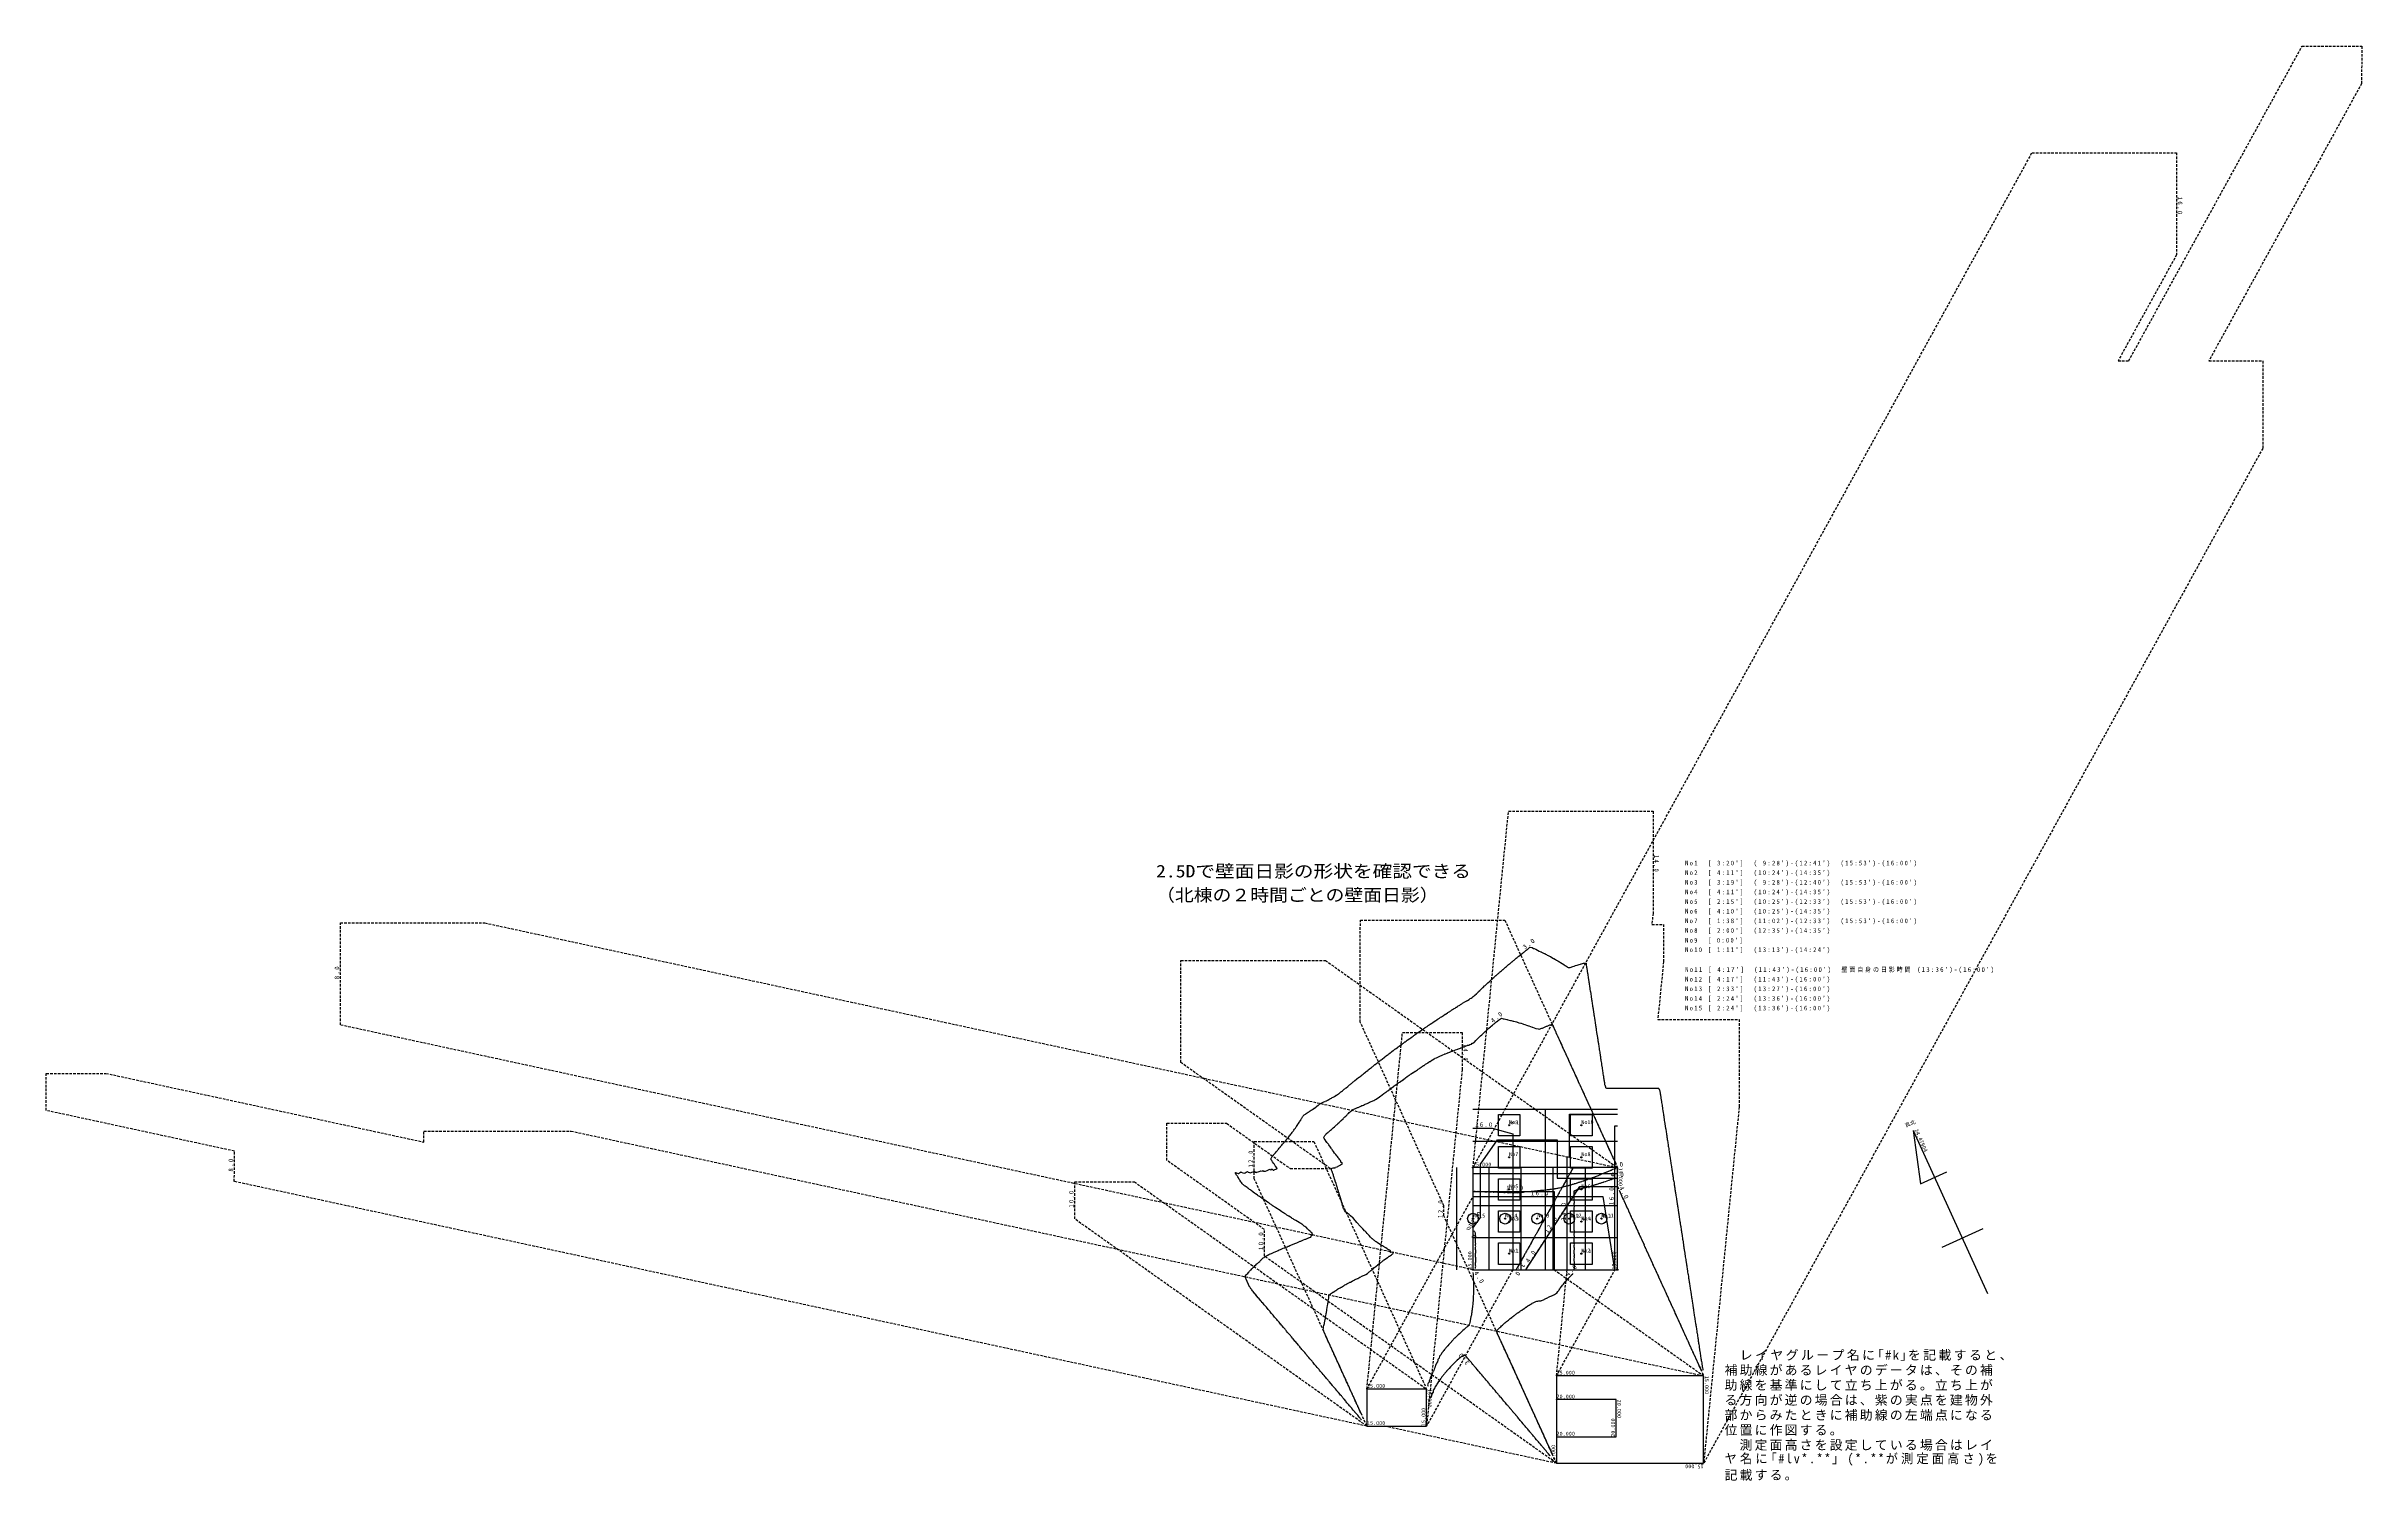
# Model space of a CAD drawing. Units: millimetres at full size. Extents: x -140993 to 75367, y -28745 to 105283.
import ezdxf
from ezdxf.enums import TextEntityAlignment as Align

# ---------------------------------------------------------------- set-up
doc = ezdxf.new("R2010")
doc.units = ezdxf.units.MM
doc.header["$LTSCALE"] = 200
doc.header["$PDMODE"] = 32
doc.header["$PDSIZE"] = 100
doc.linetypes.add('DASHED1', pattern=[1.8, 1.2, -0.6])
for name, color, linetype in [('0-0_\u3000南棟', 4, 'Continuous'), ('0-1_南棟塔屋', 4, 'Continuous'), ('0-2_\u3000西棟', 4, 'Continuous'), ('0-3_\u3000北棟', 4, 'Continuous'), ('0-4_ 方\u3000位', 7, 'Continuous'), ('0-5_ 説明文', 3, 'Continuous'), ('0-6_ 南壁面', 7, 'Continuous'), ('0-7_ 東壁面', 7, 'Continuous'), ('0-8_ 日影図', 4, 'DASHED1'), ('0-9_南壁日影', 2, 'Continuous'), ('0-A_東壁日影', 2, 'Continuous'), ('0-B_西壁日影', 2, 'Continuous'), ('0-C_等時間図', 3, 'Continuous'), ('0-D_南壁等時', 6, 'Continuous'), ('0-E_東壁等時', 6, 'Continuous')]:
    doc.layers.add(name, color=color, linetype=linetype)
doc.styles.add('ＭＳ ゴシック', font='')
doc.styles.get('ＭＳ ゴシック').set_extended_font_data('MS Gothic')

msp = doc.modelspace()

# ---------------------------------------------------------------- linework, layer by layer
at = {"layer": '0-0_\u3000南棟', "color": 7}
msp.add_lwpolyline([(123.9, -18941.8), (123.9, -27118.8), (13876.1, -27118.8), (13876.1, -18941.8)], close=True, dxfattribs=at)
at = {"layer": '0-1_南棟塔屋', "color": 7}
msp.add_lwpolyline([(123.9, -21171.9), (123.9, -24640.9), (5699.1, -24640.9), (5699.1, -21171.9)], close=True, dxfattribs=at)
at = {"layer": '0-2_\u3000西棟', "color": 7}
msp.add_lwpolyline([(-17592.9, -20180.7), (-17592.9, -23649.8), (-12017.7, -23649.8), (-12017.7, -20180.7)], close=True, dxfattribs=at)
at = {"layer": '0-3_\u3000北棟', "color": 7}
msp.add_lwpolyline([(-7681.4, 509.5), (-7681.4, -9030.3), (5823, -9030.3), (5823, 509.5)], close=True, dxfattribs=at)
at = {"layer": '0-4_ 方\u3000位'}
for p, q in [((33451.3, 3978.5), (40389.4, -11260.4)), ((36177, -6924.1), (40006.4, -5180.6))]:
    msp.add_line(p, q, dxfattribs=at)
msp.add_lwpolyline([(33451.3, 3978.5), (34140.2, -1017.3), (36614.9, 109.4)], dxfattribs=at)
at = {"layer": '0-6_ 南壁面'}
for p, q in [((-7681.4, 5969.7), (5823, 5969.7)), ((-929.2, 5969.7), (-929.2, -9030.3)), ((-7681.4, 2969.7), (5823, 2969.7)), ((-7681.4, -30.3), (5823, -30.3)), ((-7681.4, -3030.3), (5823, -3030.3)), ((-7681.4, -6030.3), (5823, -6030.3))]:
    msp.add_line(p, q, dxfattribs=at)
for points in [[(-5305.3, 3469.7), (-5305.3, 5469.7), (-3305.3, 5469.7), (-3305.3, 3469.7)], [(1446.9, 3469.7), (1446.9, 5469.7), (3446.9, 5469.7), (3446.9, 3469.7)], [(-5305.3, 469.7), (-5305.3, 2469.7), (-3305.3, 2469.7), (-3305.3, 469.7)], [(1446.9, 469.7), (1446.9, 2469.7), (3446.9, 2469.7), (3446.9, 469.7)], [(-5305.3, -2530.3), (-5305.3, -530.3), (-3305.3, -530.3), (-3305.3, -2530.3)], [(1446.9, -2530.3), (1446.9, -530.3), (3446.9, -530.3), (3446.9, -2530.3)], [(-5305.3, -5530.3), (-5305.3, -3530.3), (-3305.3, -3530.3), (-3305.3, -5530.3)], [(1446.9, -5530.3), (1446.9, -3530.3), (3446.9, -3530.3), (3446.9, -5530.3)], [(-5305.3, -8530.3), (-5305.3, -6530.3), (-3305.3, -6530.3), (-3305.3, -8530.3)], [(1446.9, -8530.3), (1446.9, -6530.3), (3446.9, -6530.3), (3446.9, -8530.3)]]:
    msp.add_lwpolyline(points, close=True, dxfattribs=at)
at = {"layer": '0-6_ 南壁面', "color": 4}
for p in [(-4305.3, 4469.7), (2446.9, 4469.7), (-4305.3, 1469.7), (2446.9, 1469.7), (-4305.3, -1530.3), (2446.9, -1530.3), (-4305.3, -4530.3), (2446.9, -4530.3), (-4305.3, -7530.3), (2446.9, -7530.3)]:
    msp.add_point(p, dxfattribs=at)
at = {"layer": '0-7_ 東壁面'}
for p, q in [((-9177, -9030.3), (-9177, 509.5)), ((-6177, -9030.3), (-6177, 509.5)), ((-3177, -9030.3), (-3177, 509.5)), ((-177, -9030.3), (-177, 509.5)), ((2823, -9030.3), (2823, 509.5))]:
    msp.add_line(p, q, dxfattribs=at)
for centre in [(-7677, -4260.4), (-4677, -4260.4), (-1677, -4260.4), (1323, -4260.4), (4323, -4260.4)]:
    msp.add_circle(centre, 500, dxfattribs=at)
at = {"layer": '0-7_ 東壁面', "color": 4}
for p in [(-7677, -4260.4), (-4677, -4260.4), (-1677, -4260.4), (1323, -4260.4), (4323, -4260.4)]:
    msp.add_point(p, dxfattribs=at)
at = {"layer": '0-7_ 東壁面', "color": 6}
msp.add_point((5823, -9030.3), dxfattribs=at)
at = {"layer": '0-8_ 日影図'}
for p, q in [((5822.7, -1261.5), (13874.4, -18946.3)), ((-17591.7, -20182.1), (-7674.8, -2184.8)), ((-3958.9, -9031), (-12016.2, -23649.7)), ((-97.8, -9031.9), (13874.4, -18946.3)), ((128.9, -18942.4), (5592.9, -9033)), ((128.9, -18942.4), (1117.4, -9034.1)), ((127.4, -21175.7), (132.3, -21162.5)), ((127.4, -21175.7), (131.9, -21173.6)), ((128.2, -27121.5), (-15935.1, -23653.3))]:
    msp.add_line(p, q, dxfattribs=at)
for points in [[(-7676.5, 509.9), (44563.7, 95343.1), (58067.6, 95343.6), (58066.1, 85802.9), (52604.2, 75888.9), (53595.5, 75888.2), (69791.2, 105282.3), (75366.6, 105283.3), (75362.2, 101812.7), (61082.6, 75888.3), (66119.1, 75888.9), (66120.9, 67716.5), (13876.1, -27118.8)], [(-7676.5, 509.9), (-4358.8, 33814.9), (9145.1, 33815.4), (9143.6, 24274.7), (9039.2, 23236.2), (10128.2, 23236.4), (10128.2, 19767.9), (9589.8, 14360.6), (17196.6, 14360.8), (17193.8, 6186.3), (13876.1, -27118.8)], [(-7678, -9030.8), (-113510.1, 13834.5), (-113513, 23373.2), (-100009.1, 23373.7), (5822.9, 508.3)], [(128.2, -27121.5), (-10399.9, -3997.2), (-10398.9, -3054.7), (-18206.2, 14093.4), (-18204.6, 23634.1), (-4705.2, 23632.6), (5822.9, 508.3)], [(128.2, -27121.5), (-27174.5, -7757.4), (-27170.6, -5278.1), (-36281, 1181.4), (-36281, 4650), (-30703.5, 4646.4), (-24743.2, 417.4), (-21004, 420.9), (-34980.7, 10333.3), (-34979.1, 19874), (-21475.2, 19874.4), (5822.9, 508.3)], [(-17591.7, -20182.1), (-14269.4, 13125.1), (-8694, 13126), (-8693.9, 9657.4), (-12016.2, -23649.7)], [(-17591.6, -23650.6), (-123423.7, -785.3), (-123418, 2048.8), (-140992.8, 5847), (-140992.9, 9315.6), (-135417.4, 9316.5), (-105702.9, 2893.9), (-105707.6, 3920.9), (-91953.1, 3921.1), (13874.4, -18946.3)], [(-17591.6, -23650.6), (-28119.8, -526.4), (-28119.8, 2942.2), (-22544.4, 2943.2), (-12016.2, -20181.1)], [(-17591.6, -23650.6), (-44894.3, -4286.6), (-44894.3, -818), (-39318.9, -817), (-12016.2, -20181.1)]]:
    msp.add_lwpolyline(points, dxfattribs=at)
at = {"layer": '0-9_南壁日影'}
for points in [[(1116.3, -9030.3), (1113.6, 1502), (1333.4, 1500.4), (1332.3, 5498.8), (5823, 5497.6)], [(5589.2, -9030.3), (5586.1, 4398), (5823, 4397.9)], [(-7681.4, 4202.1), (-5876.6, 4202.1), (-3965.7, 3653.6), (-3962.9, -9030.3)], [(-7681.4, -5158.7), (-6981.3, -4162.7), (-6981.3, 842), (-5402.2, 3091.4), (173.7, 3092), (173.7, -464.8), (5823, -464.6)], [(-7681.4, -1713.3), (-99.8, -1712.1), (-103.1, -9030.3)]]:
    msp.add_lwpolyline(points, dxfattribs=at)
at = {"layer": '0-9_南壁日影', "color": 6}
msp.add_point((-7681.4, -9030.3), dxfattribs=at)
at = {"layer": '0-A_東壁日影'}
msp.add_lwpolyline([(-2742.8, -9030.3), (2295.1, -1262.1), (5823, -1262.1)], dxfattribs=at)
at = {"layer": '0-A_東壁日影', "color": 6}
msp.add_point((5823, -9030.3), dxfattribs=at)
at = {"layer": '0-B_西壁日影'}
msp.add_lwpolyline([(-7681.4, -2193.4), (4470.8, -2189.2), (5552.5, -9030.3)], dxfattribs=at)
at = {"layer": '0-B_西壁日影', "color": 6}
msp.add_point((-7681.4, 509.5), dxfattribs=at)
at = {"layer": '0-C_等時間図'}
for points in [[(-6132.6, 17914.4), (-5978.4, 18055.5), (-5927.1, 18099.5), (-5832, 18185.2), (-5819.9, 18195.8), (-5720.6, 18283.7), (-5663.5, 18336.9), (-5529, 18462.1), (-5516.6, 18473.3), (-5510, 18479.1), (-5484.4, 18500), (-5344, 18616.6), (-5305.8, 18648.3), (-5236.7, 18710.4), (-5185.2, 18756.9), (-5099, 18831.7), (-5024.6, 18896.4), (-4940.5, 18969.5), (-4890.4, 19011.4), (-4863.5, 19035.8), (-4773.1, 19115), (-4704.7, 19176), (-4683.3, 19194.3), (-4644.6, 19227.6), (-4541.5, 19314.5), (-4473.7, 19371.6), (-4377.5, 19452.8), (-4353.7, 19472.1), (-4262.8, 19546.1), (-4210.4, 19589.9), (-4064.7, 19711.8), (-4052.5, 19722), (-4045.7, 19727.9), (-4022.2, 19748), (-3884.6, 19867.2), (-3843.8, 19901.4), (-3773.6, 19957), (-3714.9, 20003.4), (-3630.3, 20070.3), (-3548.5, 20140.7)], [(-3548.5, 20140.7), (-3485.1, 20195.2), (-3420.5, 20247.4), (-3383.9, 20278.7), (-3234.5, 20397.8), (-3213.7, 20414.7), (-3208.2, 20418.9), (-3199.1, 20426.7), (-3043.5, 20550.6), (-2995.3, 20589), (-2915, 20653.1), (-2873.1, 20686.5), (-2781.4, 20756.8), (-2703.1, 20822.5), (-2628.9, 20884.7), (-2566.8, 20923.4), (-2527.6, 20956.4), (-2386.2, 21075.2), (-2361.7, 21093.9), (-2356.1, 21098.3), (-2346.9, 21105.5), (-2321, 21104.9), (-2162.5, 21064.6), (-2016.6, 20990.5), (-1994.1, 20980.5), (-1974.2, 20971.6), (-1819.4, 20913.5), (-1652.6, 20828.7), (-1651.5, 20828.2), (-1650.7, 20827.7), (-1640.2, 20822.8), (-1481.7, 20748.1), (-1336.5, 20679.7), (-1311.6, 20668.8), (-1282.9, 20654.4), (-1142, 20588), (-1030.3, 20527.9), (-975, 20500.2), (-906.7, 20466), (-806.7, 20415.9)], [(-806.7, 20415.9), (-731.1, 20373), (-639.9, 20327.9), (-528.4, 20272.8), (-470.2, 20247.4), (-427.4, 20220.1), (-305.9, 20152.4), (-141.5, 20060.9), (-140.5, 20060.4), (-139.8, 20059.9), (-135.9, 20057.6), (22.9, 19963.1), (137.3, 19894.9), (186.3, 19865.8), (256.8, 19823.8), (350.5, 19770.6), (414.4, 19730), (511.9, 19667.9), (661.5, 19572.7), (673.2, 19564.9), (680.6, 19560), (717.7, 19536.9), (835.2, 19463.7), (943.9, 19388.7), (994, 19354.1), (1077.7, 19296.3), (1156.2, 19253.3), (1215, 19221.1), (1342.1, 19216.3), (1405.6, 19213.9), (1495.7, 19244.5), (1560.5, 19266.5), (1657.1, 19299.3), (1775.1, 19339.4), (1789.1, 19344.1), (1908.6, 19384.7), (2017.7, 19421.8), (2056.2, 19433.7), (2161.8, 19466.2), (2242.5, 19488.9)], [(2242.5, 19488.9), (2356, 19520.9), (2419.8, 19537.4), (2466.1, 19553.1), (2659.6, 19606.7), (2676.5, 19611.4), (2688.8, 19614.8), (2728.5, 19619), (2885.5, 19606.9), (2898.3, 19517), (2913.1, 19411.9), (2930.6, 19305), (2943.4, 19226.4), (2954.9, 19139.8), (2962.1, 19093.2), (2987.4, 18928.4), (2995, 18881), (2997.1, 18867.8), (3000.8, 18844.7), (3028.9, 18668.3), (3040.4, 18596.4), (3060.6, 18469.5), (3062.6, 18455.8), (3081.7, 18324.1), (3093.3, 18244.4), (3116.6, 18083.9), (3121.3, 18051), (3124.3, 18032.8), (3135.4, 17965.6), (3160.3, 17819.4), (3166.9, 17780.6), (3177.3, 17711.3), (3191.6, 17607.7), (3205.4, 17507), (3222.7, 17396.1), (3233.6, 17326.5), (3247.9, 17235.2), (3255.9, 17183.8), (3284.6, 17000.2), (3289.4, 16971.3)], [(-8452.2, 15984.3), (-8449.7, 15985.8), (-8449.4, 15986), (-8449, 15986.2), (-8242.3, 16107.8), (-8220.3, 16120.7), (-8192.7, 16138.1), (-8042.4, 16232.6), (-7994.1, 16261.8), (-7933.6, 16297.2), (-7833.7, 16354), (-7763.9, 16393.7), (-7662.7, 16489.6), (-7662.1, 16490.1), (-7552.3, 16566.8), (-7492.8, 16625.7), (-7364.3, 16753.1), (-7352.1, 16765), (-7346.4, 16770.6), (-7330.6, 16786.1), (-7199.5, 16915.2), (-7151.6, 16962.4), (-7051.6, 17056.3), (-7049.1, 17058.6), (-6947.7, 17152.2), (-6897.9, 17201.7), (-6746.9, 17337.9), (-6743.3, 17341.1), (-6741.5, 17342.8), (-6736.3, 17347.8), (-6593.8, 17487.2), (-6541.9, 17536.4), (-6440.9, 17629.6), (-6437.2, 17633.1), (-6337.4, 17725.2), (-6287.1, 17771.7), (-6133.9, 17913.2), (-6133.2, 17913.8), (-6133, 17914), (-6132.6, 17914.4)], [(-11370.4, 14110.7), (-11336.5, 14133), (-11201.7, 14221.6), (-11146.9, 14257.6), (-11071.3, 14308.8), (-11010.8, 14349.7), (-10924.9, 14407.8), (-10818.9, 14477.5), (-10805.4, 14486.4), (-10700.8, 14553.3), (-10623.9, 14604.1), (-10541.5, 14658.5), (-10477.5, 14700.7), (-10431, 14731.5), (-10276.6, 14833.4), (-10254.1, 14847.9), (-10237.7, 14858.8), (-10105.9, 14940.3), (-10037.3, 14983.3), (-10028.1, 14989.1), (-10015.9, 14997), (-9842.1, 15109.9), (-9804, 15134.6), (-9752.5, 15168.1), (-9647.1, 15236.5), (-9579.3, 15278.9), (-9489.9, 15336.6), (-9450.1, 15362.4), (-9354.1, 15422.2), (-9250, 15487), (-9229.3, 15499.9), (-9127.9, 15563.1), (-9048.4, 15611.1), (-8970.7, 15658), (-8899.7, 15699.6), (-8846.4, 15735.2), (-8707.8, 15827.6), (-8676.6, 15847.3), (-8652.3, 15862.1), (-8452.2, 15984.3)], [(3289.4, 16971.3), (3290.7, 16963.5), (3292.7, 16949.5), (3320.9, 16759.6), (3331.1, 16690.8), (3351.1, 16570.4), (3354.7, 16547), (3374.3, 16419.3), (3387.2, 16334.9), (3409.3, 16190.9), (3415.5, 16146.9), (3419.3, 16122.9), (3433, 16036.5), (3453.6, 15910.1), (3459.2, 15875.7), (3469, 15815.4), (3485.3, 15698.3), (3498.6, 15602.5), (3516.6, 15486.7), (3525.3, 15430.7), (3540.9, 15330.6), (3549.6, 15274.4), (3580.8, 15074), (3582.8, 15062), (3583.3, 15058.8), (3584.2, 15053.1), (3617.8, 14849), (3626.7, 14787.4), (3644.2, 14678.2), (3649.4, 14637.2), (3665, 14513.7), (3678.8, 14426.3), (3699.9, 14292), (3707.8, 14242), (3712.2, 14213.8), (3728.1, 14112.6), (3746.7, 14001), (3751.6, 13970.9), (3760.3, 13918.5), (3780.5, 13788.4)], [(-14014.3, 12264.5), (-14000, 12274.8), (-13928.3, 12326.5), (-13818.7, 12406.6), (-13796.1, 12423), (-13762.3, 12447), (-13634.9, 12537.4), (-13576.2, 12577.7), (-13489.9, 12642.1), (-13453.1, 12669), (-13358.7, 12737.8), (-13270.7, 12800.3), (-13217, 12838.4), (-13138.8, 12892.6), (-13087.5, 12931.3), (-12943.5, 13036.4), (-12921.3, 13052.6), (-12906.1, 13063.1), (-12821, 13121.8), (-12718.9, 13192.6), (-12700.3, 13205.1), (-12673.9, 13223.8), (-12529.7, 13321.4), (-12478.7, 13356), (-12405.3, 13408.6), (-12345, 13451.9), (-12258.4, 13510), (-12155.9, 13580.7), (-12136.5, 13594.1), (-12036.9, 13661.2), (-11967, 13709.6), (-11869.3, 13775.1), (-11815, 13811.6), (-11776.7, 13838), (-11601, 13959.2), (-11593.9, 13963.9), (-11588.8, 13967.3), (-11555.3, 13989.2), (-11395.2, 14094.4), (-11370.4, 14110.7)], [(-8505.3, 11809), (-8394.2, 11847.9), (-8319.5, 11874), (-8234.6, 11907.2), (-8161.8, 11935.6), (-8069.7, 11963.2), (-7962.1, 12004.7), (-7932.5, 12014.9), (-7820.5, 12053.6), (-7742.7, 12122.1), (-7682.7, 12149.4), (-7592.4, 12190.5), (-7540.1, 12245.8), (-7411.2, 12382.3), (-7401.8, 12393.8), (-7396.5, 12398), (-7386.6, 12408), (-7257.3, 12539.4), (-7196.7, 12596.8), (-7109.5, 12683.7), (-7069.1, 12724), (-6996.9, 12795.9), (-6962.6, 12828.4), (-6862.5, 12923.2), (-6812.2, 12971.8), (-6794.2, 12988.5), (-6758.3, 13021.9), (-6659.3, 13114.2), (-6590.3, 13178.4), (-6504.7, 13256), (-6454.3, 13301.7), (-6384.8, 13364.8), (-6348.9, 13397.3), (-6228, 13503.2), (-6189.7, 13537.4), (-6177.8, 13547.9), (-6155.7, 13567.1), (-6029, 13676.9), (-5969, 13727.1), (-5866.1, 13815.6)], [(-5866.1, 13815.6), (-5862.1, 13819), (-5760.3, 13906.5), (-5702.1, 13953.8), (-5574.9, 14053.8), (-5547, 14075.7), (-5530.4, 14089.2), (-5465.6, 14141.5), (-5362.5, 14226), (-5335.2, 14248.4), (-5288.9, 14285.3), (-5186.4, 14359.7), (-5118.1, 14409.3), (-5024.3, 14459.4), (-4853.9, 14420), (-4840.3, 14417.3), (-4830.5, 14415.3), (-4775.8, 14405.3), (-4653.4, 14382.9), (-4508.9, 14346.7), (-4470.5, 14337.9), (-4422.7, 14325.2), (-4287.4, 14293.3), (-4181.2, 14264.7), (-4104.9, 14247.1), (-4005.2, 14224.1), (-3920.2, 14206.9), (-3856.7, 14189.8), (-3738.8, 14158.1), (-3602.1, 14116.5), (-3558.9, 14104.8), (-3522.6, 14093.6), (-3378.8, 14052.3), (-3210.3, 14003.7), (-3198.3, 14000.7), (-3188.4, 13997.4), (-3020.2, 13942.9), (-2972.7, 13927.5), (-2847.8, 13887.1), (-2841.9, 13885.4)], [(-2841.9, 13885.4), (-2835.4, 13883.3), (-2662.7, 13830.4), (-2504.5, 13771), (-2487.5, 13764.9), (-2469.8, 13758.6), (-2309.5, 13706.6), (-2157.7, 13646.9), (-2135.2, 13638.4), (-2112.8, 13630), (-1958.3, 13577.2), (-1804.3, 13508.4), (-1787, 13501.3), (-1770.7, 13494.6), (-1601, 13464.4), (-1484.4, 13443.6), (-1392.6, 13487.7), (-1339, 13513.5), (-1230.4, 13523.6), (-1169.2, 13551.5), (-1048.8, 13604.3), (-988.8, 13630.7), (-930.4, 13656.3), (-803.5, 13712), (-746.8, 13736.9), (-691.6, 13761.1), (-555.4, 13818.7), (-503.6, 13840.6), (-454.9, 13860.4), (-315.8, 13865.8), (-255.7, 13859.2), (-171.6, 13674.4), (-158.7, 13646.2), (-145.6, 13618.7), (-61.1, 13433), (-48.5, 13405.3), (-35.6, 13378.2), (49.4, 13191.6), (61.8, 13164.3), (74.4, 13137.7)], [(74.4, 13137.7), (159.8, 12950.2), (172, 12923.4), (184.5, 12897.2), (270.2, 12708.8), (282.2, 12682.4), (294.5, 12656.6), (376.4, 12469), (389.1, 12440), (403, 12411.9), (486.9, 12227.6), (499.8, 12199.2), (513, 12171.4), (597.3, 11986.3), (610, 11958.2), (623, 11930.8), (707.6, 11744.9), (720.2, 11717.3), (733, 11690.2), (814.2, 11504.9), (827.4, 11474.9), (841.6, 11445.9), (924.6, 11263.6), (938, 11234.2), (951.6, 11205.3), (1035, 11022.2), (1048.2, 10993.2), (1061.8, 10965.3), (1145.9, 10780.6), (1158.8, 10752.4), (1171.8, 10724.7), (1256.2, 10539.3), (1268.9, 10511.4), (1282, 10484.5), (1367.1, 10297.7), (1379.4, 10270.6), (1392.2, 10244.4), (1474.5, 10057.4), (1487.3, 10028.5), (1500.9, 10000.4)], [(3780.5, 13788.4), (3794.3, 13699.1), (3813.4, 13576.1), (3819, 13540.1), (3835.4, 13426.7), (3844.3, 13364.6), (3874.8, 13154.1), (3874.8, 13153.5), (3874.9, 13153.2), (3875.1, 13152.1), (3909, 12940.5), (3918.4, 12882.2), (3934.9, 12779.7), (3942.1, 12728.2), (3958.9, 12609.5), (3973.3, 12516.6), (3991.8, 12396.7), (4001, 12337.5), (4006.1, 12304.3), (4024.3, 12186.6), (4040, 12091.7), (4044.2, 12066.1), (4051.2, 12020.4), (4072.7, 11879.5), (4085.8, 11793.8), (4106.8, 11666.8), (4110.5, 11643.9), (4127.5, 11521.7), (4137.5, 11455.4), (4167, 11259.7), (4168.4, 11249.2), (4169.3, 11243.5), (4172.5, 11223.3), (4204.1, 11030.6), (4212.7, 10978.2), (4226.9, 10884.8), (4236, 10818.7), (4251.5, 10704.7), (4267, 10607.2), (4283.8, 10501.6)], [(-16656, 10274.6), (-16609.5, 10311.2), (-16533.8, 10369.3), (-16481.9, 10409.1), (-16393.6, 10474.8), (-16306.4, 10543), (-16254.1, 10584), (-16179.5, 10642.3), (-16133.8, 10678), (-15972.2, 10804.5), (-15965.3, 10809.7), (-15961, 10813), (-15942.6, 10827.2), (-15786.9, 10947.4), (-15750.5, 10975.5), (-15692.4, 11019.2), (-15610.3, 11081), (-15534.2, 11138.3), (-15433.2, 11214.3), (-15414.9, 11228.1), (-15317.9, 11301), (-15256, 11347.6), (-15137.3, 11436.9), (-15101.4, 11463.4), (-15078.5, 11480.8), (-14966.9, 11562.5), (-14898.7, 11613.1), (-14884, 11623.6), (-14861.2, 11641.8), (-14721.7, 11746.5), (-14668, 11786.8), (-14584, 11849.7), (-14544.2, 11879.6), (-14450, 11945.8), (-14361.9, 12011.1), (-14309.8, 12049.7), (-14232.5, 12105.8), (-14182.1, 12143.4), (-14035.8, 12249), (-14014.3, 12264.5)], [(-11519.7, 10543.1), (-11495.5, 10558.7), (-11463.5, 10578.2), (-11307.2, 10663.2), (-11263.5, 10687), (-11210.8, 10720.6), (-11074.6, 10775.6), (-11023, 10796.5), (-10968.5, 10834.7), (-10843.8, 10888.8), (-10786, 10913.9), (-10726.1, 10949.3), (-10608.1, 11000.1), (-10547, 11026.5), (-10488.8, 11050.1), (-10354.6, 11104.7), (-10301.5, 11125.2), (-10254.4, 11143.3), (-10091.7, 11205.8), (-10054.4, 11220.2), (-10021.3, 11232.9), (-9828.9, 11306.9), (-9807.1, 11314.8), (-9788, 11323.1), (-9566.1, 11408.1), (-9560.2, 11410.4), (-9555, 11412.5), (-9425.5, 11465.2), (-9319.4, 11508.8), (-9315.4, 11510.3), (-9310.8, 11512.1), (-9089.8, 11588.9), (-9064.7, 11597.6), (-9037, 11609), (-8854.7, 11684), (-8819.9, 11697.5), (-8778.6, 11711.8), (-8624.8, 11765), (-8569, 11784.3), (-8505.3, 11809)], [(-19207.7, 8235.1), (-19164.5, 8269.7), (-19090.6, 8331.7), (-19040.7, 8372.3), (-18953.2, 8443.3), (-18873.6, 8509.4), (-18803.7, 8565.7), (-18741.4, 8616), (-18704.5, 8645.7), (-18550.1, 8766.6), (-18532.2, 8780.9), (-18527.7, 8784.4), (-18520.2, 8790.6), (-18364.5, 8917.7), (-18316, 8957.2), (-18234, 9022.6), (-18194.8, 9053.8), (-18102.2, 9125.4), (-18024.7, 9189.8), (-17948.3, 9253.3), (-17891, 9299.2), (-17856.8, 9326.6), (-17711.8, 9439.4), (-17683.7, 9461.4), (-17676.9, 9466.7), (-17665.6, 9476), (-17510.7, 9596.3), (-17462.5, 9633.7), (-17382.8, 9698.9), (-17341.5, 9732.6), (-17250.1, 9805), (-17171.7, 9868.7), (-17099.2, 9924), (-17035.9, 9972.3), (-16997.5, 10003.1), (-16834.2, 10130.1), (-16824.4, 10138), (-16821.9, 10139.9), (-16817.8, 10143.2), (-16656, 10274.6)], [(-16947.3, 6786), (-16855.6, 6827.7), (-16781.2, 6861.6), (-16724, 6902), (-16594, 6993.9), (-16559.2, 7011.9), (-16534.4, 7030.6), (-16422.7, 7114.9), (-16357.8, 7164.1), (-16343.1, 7175), (-16320.4, 7192.1), (-16179.3, 7296.9), (-16126.2, 7336.3), (-16044.2, 7397.3), (-16000.6, 7429.7), (-15909.2, 7497.5), (-15821.9, 7562.4), (-15768, 7602.4), (-15692.2, 7658.7), (-15643.2, 7695.1), (-15491.9, 7807.5), (-15475.2, 7819.9), (-15464.5, 7827.9), (-15407.2, 7868.4), (-15281.6, 7959), (-15256.5, 7977.2), (-15218.5, 8005.2), (-15101.6, 8091.3), (-15038.7, 8136.6), (-14943.9, 8206.1), (-14920.7, 8223.2), (-14820.4, 8294.9), (-14738.6, 8354.7), (-14670.8, 8403.1), (-14601.7, 8452.3), (-14555, 8485.6), (-14400.2, 8593.2), (-14381.4, 8606.3), (-14368.6, 8615.4), (-14301.7, 8662.8)], [(-14301.7, 8662.8), (-14186.4, 8746.8), (-14162.5, 8763.3), (-14127.7, 8788.4), (-14003.6, 8878), (-13943.6, 8920.2), (-13855.9, 8981.9), (-13817.9, 9008.1), (-13723.1, 9073.7), (-13630.6, 9137.6), (-13586.9, 9167.8), (-13502.2, 9226.4), (-13443.3, 9267.1), (-13317.9, 9353.8), (-13281.2, 9378.7), (-13255.6, 9396.5), (-13102.3, 9500), (-13065.6, 9525), (-13059.4, 9529.2), (-13050.5, 9535.2), (-12871.7, 9652), (-12835.6, 9675.6), (-12785.8, 9709.7), (-12682.1, 9780.6), (-12613.8, 9826.1), (-12519.2, 9889.1), (-12490.2, 9908.4), (-12390.4, 9973.2), (-12297.8, 10036), (-12254, 10065), (-12167.8, 10122), (-12105.1, 10163.4), (-11988.9, 10240.2), (-11941.7, 10263.2), (-11904.9, 10288.1), (-11726.1, 10409.6), (-11719.4, 10412.8), (-11714.3, 10416.4), (-11687.3, 10435.4), (-11519.7, 10543.1)], [(1500.9, 10000.4), (1584.8, 9816.1), (1597.8, 9787.7), (1611.1, 9760.2), (1695.6, 9574.6), (1708.2, 9546.8), (1721, 9519.5), (1802.8, 9334.4), (1815.9, 9304.7), (1830, 9276.3), (1913.5, 9092.9), (1926.7, 9064), (1940.3, 9036.5), (2024.7, 8851.2), (2037.4, 8823.3), (2050.3, 8795.7), (2134.9, 8609.9), (2147.5, 8582.3), (2160.7, 8556.2), (2243.6, 8369.2), (2256.2, 8340.6), (2269.6, 8312.8), (2353.8, 8127.9), (2366.6, 8099.7), (2379.8, 8072.8), (2462.2, 7887.2), (2475.2, 7858), (2489, 7829.9), (2572.8, 7645.8), (2585.8, 7617.3), (2599.2, 7589.8), (2683.7, 7404.2), (2696.3, 7376.4), (2709.5, 7350.1), (2792.6, 7163.4), (2805.3, 7134.9), (2818.8, 7107.6), (2903.4, 6921.9), (2916, 6894.2), (2929.1, 6867.8)], [(4283.8, 10501.6), (4293.1, 10432.5), (4299, 10395.2), (4319.9, 10261.6), (4332.8, 10182.6), (4336.3, 10161.1), (4342.8, 10124.2), (4366, 9970.3), (4378.2, 9889), (4399.4, 9757.8), (4401.3, 9745.6), (4420.2, 9617), (4431.3, 9546), (4459.5, 9365.9), (4462.2, 9345), (4463.8, 9333.8), (4469.5, 9295.3), (4496.1, 9121.8), (4503.7, 9072.7), (4518.3, 8988), (4529.8, 8909.3), (4545.6, 8800.7), (4561.6, 8697.4), (4575.7, 8606.2), (4586.7, 8528.2), (4609.5, 8479.5), (4615.6, 8336.6), (4625.9, 8273.5), (4628.7, 8256.2), (4636.4, 8233.6), (4700.4, 8045.6), (4706.5, 8000.5), (4739.4, 7974.1), (4804.5, 7921.8), (4920.6, 7924.6), (5030.6, 7921.5), (5095.8, 7919.6), (5118.5, 7919.8), (5169.6, 7920.2), (5319.7, 7923.8)], [(-21979.8, 6474.2), (-21976.3, 6477.1), (-21856, 6528.1), (-21748.5, 6591.4), (-21734.2, 6597.2), (-21618.6, 6644.4), (-21506.3, 6700.3), (-21494, 6706), (-21380.5, 6759.2), (-21274, 6812.9), (-21250, 6824.8), (-21144, 6877.4), (-21048.6, 6928), (-21002.7, 6952.4), (-20909.5, 7000.1), (-20830.2, 7045.8), (-20751.2, 7091.4), (-20677.8, 7129.1), (-20618.9, 7166.4), (-20494.2, 7245.2), (-20450.7, 7268.1), (-20416.4, 7290.1), (-20234.3, 7406.7), (-20225.5, 7411.3), (-20218.8, 7415.8), (-20178.2, 7443.1), (-20048.1, 7551.5), (-20012.3, 7580.6), (-19950.7, 7631.6), (-19881.7, 7688.9), (-19800.8, 7754), (-19712.5, 7825.2), (-19664.4, 7864), (-19588.1, 7924.5), (-19543.4, 7961.5), (-19378.2, 8098.5), (-19377.5, 8099.1), (-19377.3, 8099.2), (-19376.9, 8099.5), (-19207.7, 8235.1)], [(-19824.1, 5068.6), (-19765.5, 5125.3), (-19678.2, 5213.7), (-19639.3, 5252.9), (-19566.4, 5325.7), (-19533, 5359), (-19443.1, 5448.6), (-19388.4, 5504.6), (-19367.3, 5526.2), (-19318.8, 5577), (-19247.7, 5651.6), (-19169.9, 5730.5), (-19105, 5797.8), (-19014, 5858.9), (-18955.8, 5898), (-18919.2, 5927.9), (-18764, 5993.8), (-18718, 6013.4), (-18670.1, 6034.2), (-18525.9, 6096.9), (-18475.2, 6117.9), (-18422.3, 6140.9), (-18288.7, 6197.7), (-18232.1, 6221.7), (-18173.3, 6247.3), (-18050.6, 6300.6), (-17989.2, 6326), (-17924.2, 6353.6), (-17814.2, 6399.2), (-17745.1, 6427.7), (-17674, 6459.4), (-17576.2, 6501.9), (-17503, 6533.7), (-17430.1, 6567.7), (-17335.5, 6611.7), (-17263.2, 6644.7), (-17189.9, 6677.3), (-17095.8, 6719.1), (-17021.4, 6751.4), (-16947.3, 6786)], [(2929.1, 6867.8), (3012.3, 6681), (3025, 6652.6), (3038.5, 6625.7), (3121.3, 6440.2), (3134.2, 6411.3), (3148, 6383.7), (3232.3, 6198.6), (3245.1, 6170.6), (3258.4, 6144), (3341.7, 5957.6), (3354.4, 5929.2), (3368, 5902.4), (3451.1, 5716.6), (3463.9, 5687.9), (3477.6, 5660.7), (3560.5, 5475.6), (3573.4, 5446.6), (3587.4, 5419.7), (3672.1, 5233.8), (3684.6, 5206.1), (3697.8, 5180.1), (3780.4, 4993.2), (3793.1, 4964.4), (3807, 4937.5), (3890.3, 4752), (3903.1, 4723.3), (3917, 4696.8), (4000.6, 4510.6), (4013.3, 4482.4), (4027.1, 4456.4), (4111.3, 4269.1), (4123.7, 4241.5), (4137.1, 4216), (4220.6, 4028.1), (4233.1, 4000.1), (4246.8, 3974.4), (4330.2, 3787.1), (4342.7, 3758.9), (4356.6, 3733.4)], [(5319.7, 7923.8), (5384.4, 7923.7), (5520.2, 7925.9), (5549.6, 7926.3), (5673.2, 7927.1), (5721.1, 7929.1), (5820.5, 7925.4), (5918.7, 7923.4), (5965.6, 7922.5), (6086.5, 7924.4), (6118.9, 7925), (6255.5, 7923.6), (6318.3, 7924.1), (6459.5, 7925.2), (6518.9, 7926.6), (6544.5, 7926.6), (6613.1, 7926.4), (6718.5, 7926.2), (6835.2, 7926), (6918.6, 7927.3), (7099.5, 7925.4), (7117.6, 7925.4), (7125.8, 7925.4), (7147.9, 7925.3), (7317.1, 7925), (7416.5, 7924.8), (7516.7, 7924.6), (7682.7, 7924.3), (7707.1, 7924.2), (7716.3, 7924.5), (7736.2, 7924.2), (7916.3, 7925.2), (7997.7, 7923.6), (8116.1, 7925.5), (8213.9, 7924.5), (8288.1, 7923.7), (8315.2, 7924), (8376.3, 7924.5), (8516.3, 7927.8), (8577.4, 7926.1)], [(8577.4, 7926.1), (8715.8, 7927.2), (8738.2, 7927.4), (8867.3, 7927.1), (8915.8, 7927.9), (9020.9, 7926.8), (9115.3, 7927.4), (9157.9, 7926.5), (9267.7, 7928.3), (9315.6, 7929.1), (9447.8, 7927.7), (9514.5, 7927), (9657.5, 7925.5), (9699.4, 7887.3), (9753.5, 7745.7), (9775.5, 7688.1), (9790, 7594.7), (9800.3, 7528.2), (9817.7, 7416.1), (9833.2, 7316), (9848.6, 7216.3), (9859.8, 7144.2), (9866.1, 7103.7), (9888.4, 6959.9), (9899.6, 6891.2), (9902.6, 6872.5), (9908, 6839.8), (9934.3, 6678.3), (9946.8, 6601.5), (9968.7, 6467.1), (9969, 6465.4), (9988.4, 6329.3), (9999.2, 6254.1), (10024.1, 6079.9), (10027.5, 6056), (10029.7, 6042.8), (10038.3, 5992.9), (10066.2, 5829.2), (10073.6, 5785.8), (10086.3, 5711.3)], [(-24304.9, 4154), (-24277.1, 4192.4), (-24198.2, 4313.8), (-24164.2, 4364.4), (-24105.1, 4452.2), (-24091.1, 4473.4), (-24068.9, 4507.1), (-23986.4, 4633.9), (-23934.1, 4714.5), (-23882, 4794.6), (-23800, 4920.7), (-23778.3, 4955.5), (-23763.9, 4978.5), (-23693.3, 5091.8), (-23677.2, 5117.4), (-23595.8, 5247), (-23576, 5279.3), (-23531.9, 5333.9), (-23447.4, 5430.8), (-23401.2, 5457.5), (-23338.5, 5507.9), (-23269.1, 5563.7), (-23182.6, 5615), (-23082.4, 5693.4), (-23066.2, 5702.6), (-22959.6, 5763), (-22881.9, 5818), (-22807.3, 5861.5), (-22733.6, 5904.4), (-22678.4, 5941.4), (-22545, 6029.3), (-22510.4, 6052.1), (-22486.5, 6069.2), (-22362.6, 6157.4), (-22311.9, 6203.5), (-22294.6, 6215.8), (-22266.9, 6239.7), (-22148.1, 6341.8), (-22082.7, 6388), (-21979.8, 6474.2)], [(-21292.8, 2822.1), (-21312.9, 2850.5), (-21326.8, 2869.2), (-21391.8, 2957.2), (-21459.7, 3048.3), (-21474.5, 3068.1), (-21494.8, 3097.9), (-21588, 3239.8), (-21622.3, 3291.9), (-21601.7, 3338), (-21583.6, 3378.6), (-21517.6, 3506.3), (-21466.1, 3566.8), (-21409.3, 3633.5), (-21387, 3657.1), (-21331.6, 3715.4), (-21232.7, 3799), (-21205, 3822.5), (-21155.5, 3864.3), (-21068.1, 3937), (-20994.6, 3998.2), (-20906.7, 4076.2), (-20862, 4115.8), (-20787.8, 4181.7), (-20747.8, 4216.4), (-20612.5, 4333.9), (-20587.6, 4356.1), (-20579.9, 4363), (-20565.2, 4376.4), (-20432.2, 4497.6), (-20374.7, 4550), (-20278.4, 4639.7), (-20261.5, 4655.4), (-20170, 4738.1), (-20124, 4781.6), (-19989.4, 4908.7), (-19972.9, 4924.6), (-19967.1, 4930.2), (-19954.9, 4942.2), (-19824.1, 5068.6)], [(10086.3, 5711.3), (10100.7, 5616.3), (10116.1, 5514), (10132.6, 5404.4), (10141.9, 5324.5), (10151.7, 5239.1), (10159.3, 5194.5), (10188.1, 5026), (10196.5, 4980.6), (10198.2, 4969.1), (10201.7, 4949.5), (10230.5, 4768), (10241.6, 4697.7), (10261.3, 4573.4), (10263.7, 4555.6), (10282, 4425), (10295.5, 4343.8), (10320, 4195.4), (10326.8, 4154.2), (10330.1, 4130.9), (10341.1, 4052.2), (10359.6, 3919.9), (10365.1, 3880.5), (10376.5, 3811.3), (10391.8, 3707.9), (10406.4, 3608.2), (10422.9, 3496.3), (10433.1, 3427.3), (10446.6, 3335.4), (10454.1, 3284.7), (10479.8, 3109.6), (10485.5, 3073), (10487.1, 3062.7), (10490.2, 3045), (10520, 2860.1), (10531, 2791.5), (10550.4, 2670.9), (10554.2, 2647.4), (10574.7, 2520.3), (10588.5, 2434.6)], [(-26394.8, 1594.8), (-26326.7, 1678.4), (-26305, 1707.3), (-26251.5, 1766.6), (-26170.8, 1856.8), (-26135.4, 1896.2), (-26041.4, 2008.1), (-26040.8, 2008.8), (-25946.3, 2118.7), (-25913.2, 2159.8), (-25846.9, 2242), (-25791.9, 2314.1), (-25761.4, 2350.2), (-25671.3, 2464.3), (-25668.7, 2467.6), (-25574.1, 2576.6), (-25540, 2619.2), (-25462.2, 2708.2), (-25407.4, 2769.2), (-25383.5, 2795.8), (-25321.1, 2868), (-25276.3, 2919.9), (-25192.5, 3014.1), (-25146, 3070.8), (-25050.6, 3186.8), (-25021.1, 3223.7), (-25006.1, 3242.4), (-24961.3, 3297.4), (-24896.1, 3376.7), (-24819.3, 3469.9), (-24772.6, 3530.2), (-24683.6, 3645), (-24653.7, 3685.3), (-24637.1, 3707.6), (-24580.1, 3784.5), (-24537.6, 3841.6), (-24457.1, 3950), (-24421.6, 3997.9), (-24353.9, 4086.2), (-24304.9, 4154)], [(-20562.6, 498.1), (-20530.8, 536.8), (-20381.7, 583.4), (-20319.8, 602.7), (-20276.8, 641.2), (-20138.7, 699.5), (-20084, 722.6), (-20043.3, 753.4), (-19870.2, 883.9), (-19867.9, 885.7), (-19866.8, 887), (-19864.7, 889.6), (-19867, 892.7), (-19877.8, 907.4), (-20016.3, 1027.7), (-20026.2, 1107.2), (-20067.1, 1162.1), (-20132.9, 1250.7), (-20187.9, 1324.7), (-20265.9, 1429.6), (-20273.2, 1439.5), (-20349.6, 1542.2), (-20400.1, 1605.2), (-20494.1, 1722.4), (-20520.1, 1755.7), (-20535.9, 1776.7), (-20607.4, 1872.2), (-20669.2, 1954.6), (-20682.8, 1972.8), (-20703, 2000.7), (-20799.9, 2139.9), (-20837.3, 2193.6), (-20898.1, 2274), (-20932.2, 2320.6), (-20998.6, 2411.3), (-21063.6, 2503.8), (-21094.4, 2547.6), (-21153.5, 2631.9), (-21194.6, 2688), (-21292.8, 2822.1)], [(4356.6, 3733.4), (4440.3, 3545.8), (4452.7, 3517.9), (4466.6, 3492.8), (4549.8, 3304.8), (4562.3, 3276.6), (4576.4, 3251.5), (4659.8, 3063.5), (4672.2, 3035.5), (4686.3, 3010.8), (4769.5, 2822.4), (4781.9, 2794.3), (4796.2, 2769.7), (4878.9, 2581.4), (4891.4, 2553), (4906.1, 2528.9), (4989.5, 2339.9), (5001.8, 2312.1), (5016.3, 2288.9), (5099.2, 2098.8), (5111.4, 2070.9), (5126.3, 2048.4), (5208.9, 1857.7), (5221.1, 1829.7), (5236.4, 1808.1), (5318.9, 1616.5), (5330.9, 1588.5), (5346.8, 1568.5), (5428.8, 1375.3), (5440.6, 1347.4), (5457.5, 1329.6), (5546.9, 1131), (5556.8, 1109.1), (5571.1, 1098.8), (5667.9, 885.6), (5674.3, 871.5)], [(10588.5, 2434.6), (10610.7, 2296.7), (10618.3, 2249), (10622, 2222.1), (10634.3, 2132.5), (10651.9, 2011), (10657, 1975.5), (10667.4, 1913.2), (10684.6, 1798.8), (10699, 1703.4), (10719.4, 1585.8), (10726.6, 1536.3), (10741.6, 1431.7), (10749.9, 1374.5), (10778.1, 1179), (10780.6, 1163.1), (10781.3, 1158.6), (10782.5, 1150.7), (10814, 950.6), (10824, 886.9), (10841.7, 773.8), (10847.3, 738.2), (10866.6, 615.2), (10880.7, 525.8), (10900.9, 397), (10908.5, 343.1), (10912.7, 313.9), (10926.7, 214.8), (10943.3, 102.5), (10948.1, 70), (10957.6, 13.5), (10978.6, -110.7), (10993.8, -200.3), (11011.9, -323.1), (11017.6, -361.5), (11032.5, -473.8), (11041.8, -534.2), (11074.2, -745.1), (11074.4, -745.9), (11074.4, -746.4)], [(-29370.7, -818.1), (-29441.5, -712), (-29447.7, -701.9), (-29514.5, -592.4), (-29572.8, -501.9), (-29603.6, -451.2), (-29655.6, -365.5), (-29697.3, -300.2), (-29768.1, -189.5), (-29797.5, -139), (-29820.4, -94.6), (-29900.4, 60.1), (-29778, 19.2), (-29611, -36.7), (-29596, -28.4), (-29408.7, 75.2), (-29379, 91.4), (-29344.7, 110.1), (-29324.6, 76.3), (-29175.9, 27.2), (-29038.7, -18.2), (-28981.1, 14.1), (-28873.9, 74.1), (-28803.7, 103.4), (-28733.8, 141.7), (-28678.2, 79.5), (-28570.3, 44.6), (-28472, 12.8), (-28357.6, 79.6), (-28357.1, 79.8), (-28228.6, 115.8), (-28122.7, 173.8), (-28004.7, 95), (-27957.8, 80.5), (-27916.3, 67.6), (-27869.2, 96.3), (-27743.6, 119.5), (-27656.8, 135.4), (-27562, 180.8), (-27512.2, 204.6)], [(-27512.2, 204.6), (-27385.9, 178.2), (-27302.8, 230.6), (-27215, 163.4), (-27125.7, 170), (-27092.8, 172.4), (-27056.9, 190.9), (-26898.4, 244.1), (-26843.5, 262.5), (-26791.8, 291.1), (-26652.2, 368.7), (-26565.3, 289.3), (-26471.6, 370.7), (-26442.3, 396.2), (-26399.1, 343.4), (-26339.6, 270.8), (-26283.9, 285.3), (-26274.3, 287.8), (-26264, 292.7), (-26042.1, 398.2), (-26031.7, 392.9), (-26020.6, 401.1), (-25968, 439.9), (-26008.4, 488.6), (-26138.5, 645.3), (-26143.3, 651.3), (-26146, 655.3), (-26164.8, 685.2), (-26272, 852.9), (-26286.7, 877.2), (-26307.8, 908.8), (-26399.6, 1046.4), (-26435.6, 1100.5), (-26482.5, 1174.4), (-26524.5, 1247), (-26572.2, 1329.5), (-26535.3, 1394.1), (-26504.1, 1430.4), (-26428.3, 1553.8), (-26394.8, 1594.8)], [(-20065, -2316.8), (-20090.8, -2227.1), (-20116.9, -2136.6), (-20154.6, -2021.6), (-20161.5, -2000.7), (-20195.2, -1881.2), (-20229.4, -1775.3), (-20243.5, -1724.3), (-20271, -1624.5), (-20294.4, -1551), (-20329.7, -1419.8), (-20343.9, -1366.6), (-20358.1, -1327.1), (-20425.1, -1140.2), (-20432.9, -1115.9), (-20438.9, -1096.9), (-20470.3, -980.1), (-20499.5, -874.2), (-20504.2, -857.3), (-20511.6, -836.6), (-20581.6, -643.4), (-20593.1, -606.6), (-20608, -559.3), (-20652.5, -416.9), (-20672.9, -351.8), (-20699.1, -268.1), (-20723.4, -190.4), (-20748.3, -95), (-20793, 15.7), (-20800.2, 38.4), (-20837.5, 155.5), (-20884.1, 269.8), (-20888.9, 294.1), (-20912.2, 412.7), (-20846.1, 455.4), (-20835.4, 459.6), (-20824.8, 466), (-20741, 490.6), (-20613.9, 496), (-20562.6, 498.1)], [(-26727.8, -2817.4), (-26818.6, -2755.9), (-26966.9, -2655.5), (-26978.2, -2648.3), (-26985.3, -2643.5), (-27013.3, -2624), (-27136.5, -2537.2), (-27236.5, -2466.7), (-27295, -2426.8), (-27393.6, -2356), (-27452.7, -2314.3), (-27487.5, -2289.8), (-27610.9, -2202.8), (-27620.9, -2195.8), (-27738.4, -2112.9), (-27769, -2091.4), (-27821.2, -2054.6), (-27928.1, -1982.4), (-27989.4, -1936), (-28084.6, -1866.6), (-28211.8, -1773.8), (-28234.7, -1756.6), (-28241.5, -1751.7), (-28253.4, -1743), (-28398.6, -1637.6), (-28478.3, -1576.4), (-28555.1, -1521.5), (-28687.9, -1426.5), (-28713.2, -1410), (-28728.1, -1399), (-28785, -1358.5), (-28870.6, -1296.7), (-28975.9, -1220.6), (-29028, -1183), (-29124.9, -1104.5), (-29182.1, -1060.8), (-29212.8, -1037.3), (-29254, -982.4), (-29319.8, -894.5), (-29370.7, -818.1)], [(6087.2, -1851.9), (6098.2, -1874.7), (6189.4, -2063.5), (6200.7, -2091.4), (6212.6, -2117.6), (6298.6, -2306.4), (6310.5, -2332.5), (6322.4, -2358.7), (6408.4, -2547.5), (6420.3, -2573.7), (6432.2, -2599.9), (6518.2, -2788.7), (6529.6, -2815.1), (6541.2, -2840.7), (6627.7, -3030.6), (6638.8, -3056.5), (6650.3, -3081.6), (6737.2, -3272.5), (6748.6, -3297.6), (6760.1, -3322.7), (6847, -3513.7), (6857.4, -3539.2), (6868.4, -3563.4), (6956.3, -3756.3), (6967.2, -3780.4), (6978.2, -3804.5), (7066, -3997.4), (7076.6, -4021.8), (7087.3, -4045.4), (7175.6, -4239.3), (7186.4, -4262.9), (7197.8, -4286.8), (7287.6, -4474.5), (7299.2, -4502.7), (7311.4, -4529.4), (7396.9, -4717.1), (7409, -4743.8), (7421.2, -4770.6), (7506.6, -4958.2), (7518.3, -4985.2)], [(11074.4, -746.4), (11074.7, -748), (11108.3, -959), (11117.6, -1017.4), (11134, -1120.4), (11141.4, -1171.4), (11158.6, -1289.8), (11172.1, -1382.8), (11190, -1505.9), (11198.3, -1562.9), (11203.5, -1594.4), (11222.7, -1710.8), (11239.7, -1807.9), (11243.5, -1833.5), (11251.1, -1877.7), (11273.4, -2020.5), (11286.6, -2105), (11306.5, -2232.9), (11310, -2255.3), (11327.5, -2377.5), (11337, -2444.2), (11365.4, -2642.5), (11366.5, -2650.9), (11367.3, -2655.5), (11370, -2672.2), (11403.7, -2869), (11412.6, -2921), (11426.8, -3013.4), (11436.3, -3081.2), (11452.2, -3194.2), (11467.9, -3292.9), (11484.1, -3395.4), (11494.4, -3466.1), (11500.8, -3505.2), (11524.2, -3648.6), (11535.5, -3718.1), (11538.6, -3737.1), (11544, -3770.3), (11566.1, -3929.6), (11577.4, -4010.6)], [(-23921.5, -4626.7), (-24082.9, -4525.4), (-24083.3, -4525.1), (-24083.6, -4524.9), (-24085.4, -4523.9), (-24247.1, -4428.8), (-24359.6, -4359.4), (-24409.5, -4328.7), (-24483.7, -4282.9), (-24572.8, -4231.1), (-24632.8, -4192.7), (-24734.6, -4129.3), (-24887.2, -4034.3), (-24896.7, -4028.6), (-24903.3, -4024.7), (-24934.5, -4004.9), (-25058, -3925.6), (-25168.9, -3854.5), (-25219.5, -3823), (-25295.3, -3775.8), (-25381.2, -3721.3), (-25437.4, -3685.6), (-25541.5, -3615.5), (-25670.8, -3528.3), (-25695.1, -3511.7), (-25701, -3507.7), (-25710.8, -3501), (-25861.4, -3402.2), (-25956.7, -3339.7), (-26021.8, -3297), (-26127.2, -3224.2), (-26180.6, -3187.3), (-26212.7, -3165.1), (-26341, -3081.9), (-26360.7, -3069.1), (-26475.7, -2993.7), (-26501.2, -2975.9), (-26544.4, -2945.7), (-26660.1, -2866.3), (-26727.8, -2817.4)], [(-18273.2, -4909.2), (-18349, -4825.4), (-18387.8, -4781.5), (-18514.7, -4637.6), (-18528.2, -4622.5), (-18532.3, -4617.8), (-18539.4, -4609.2), (-18664.9, -4453.5), (-18704.1, -4404.8), (-18775.8, -4320.5), (-18803.1, -4288.5), (-18878.8, -4193.2), (-18946.7, -4138.2), (-19088.3, -4015.5), (-19097.8, -4007.9), (-19102.2, -4003.8), (-19116.8, -3992.4), (-19252.2, -3886.4), (-19335.5, -3818.9), (-19405.6, -3762.1), (-19545.8, -3648.5), (-19559.1, -3638.2), (-19566.2, -3632.8), (-19585.4, -3616.4), (-19689.8, -3453.1), (-19717.1, -3410.3), (-19771.3, -3346.7), (-19801.6, -3217.4), (-19814.3, -3163.4), (-19826.1, -3126.2), (-19891.1, -2921.8), (-19894.8, -2908.9), (-19897.9, -2899.3), (-19914.8, -2838), (-19960.5, -2675.9), (-19967.6, -2650.9), (-19977.2, -2616.9), (-20023.6, -2452.3), (-20040.4, -2392.9), (-20065, -2316.8)], [(11577.4, -4010.6), (11597.7, -4141.3), (11600, -4155.8), (11619.7, -4282.5), (11630.7, -4353.6), (11658.8, -4533.8), (11661.5, -4554.6), (11663.2, -4565.7), (11668.9, -4604.3), (11695.4, -4777.7), (11703, -4826.8), (11717.4, -4912.3), (11728.8, -4990.1), (11744.7, -5099), (11759.8, -5201.7), (11773.7, -5296.9), (11784.7, -5371.9), (11791.4, -5413.4), (11815.9, -5564.9), (11826.3, -5626.5), (11829.1, -5642.8), (11833.9, -5671), (11858.8, -5838.6), (11870.2, -5915.2), (11892.2, -6050.2), (11892.4, -6051.1), (11913.1, -6186.9), (11924.8, -6263.1), (11950.3, -6430.1), (11954.4, -6459.2), (11956.7, -6475), (11964.4, -6528.9), (11988.2, -6686.8), (11995, -6731.9), (12008, -6811), (12021.6, -6899.2), (12037.8, -7003.5), (12054.4, -7111.4), (12066.5, -7189.7), (12079, -7275.9)], [(-27201.2, -7880.9), (-27100.1, -7796.2), (-27093.8, -7791), (-26973.4, -7743.4), (-26873, -7674), (-26851.1, -7664), (-26741.8, -7614.3), (-26639.2, -7562), (-26608.4, -7548.8), (-26502.1, -7503), (-26394.6, -7454), (-26369.6, -7443.8), (-26259.2, -7398.7), (-26143.2, -7348.6), (-26132.7, -7344.1), (-26014.3, -7298.7), (-25896, -7244.9), (-25892.1, -7243.1), (-25773.8, -7189.2), (-25655.5, -7135.4), (-25651.6, -7133.6), (-25531.2, -7084.4), (-25417.5, -7032.6), (-25403, -7027.1), (-25287.1, -6982.8), (-25182.5, -6937.8), (-25148.1, -6923), (-25041.5, -6884.3), (-24947.7, -6843.8), (-24891.6, -6819.5), (-24798.9, -6779.5), (-24709.7, -6741), (-24642, -6713.4), (-24554.8, -6677.8), (-24473.4, -6642.7), (-24391.8, -6607.6), (-24311.4, -6574.7), (-24237, -6544.3), (-24133.8, -6504.6), (-24065, -6478.1)], [(-24065, -6478.1), (-24002.6, -6451.2), (-23882.2, -6399.3), (-23821.7, -6374.6), (-23765.3, -6350.2), (-23632.9, -6293.1), (-23579.1, -6269.8), (-23527.8, -6248.9), (-23369.9, -6192), (-23330.6, -6177.9), (-23296.4, -6164), (-23112.1, -6089), (-23085.6, -6078.2), (-23061.1, -6068.2), (-22856.7, -5985.1), (-22840.4, -5978.8), (-22770.5, -5817.6), (-22752.6, -5776.4), (-22633.4, -5795.9), (-22691.2, -5647.5), (-22694.4, -5639.3), (-22699.6, -5634.3), (-22712.8, -5621.3), (-22850.5, -5503.5), (-22904.6, -5443.8), (-22994.7, -5354.5), (-23028.5, -5320.9), (-23105.8, -5244.3), (-23140.4, -5209.9), (-23239.8, -5101.5), (-23283, -5056.7), (-23298.3, -5040.8), (-23377.9, -4989.7), (-23442.3, -4948.3), (-23534.9, -4857.4), (-23594.6, -4821.2), (-23681.9, -4768.3), (-23758.6, -4725.4), (-23812, -4692.4), (-23921.5, -4626.7)], [(-15688.7, -7079.7), (-15820.7, -7001.8), (-15940.2, -6931.3), (-15984, -6904.2), (-16049.8, -6862.7), (-16146.2, -6803.6), (-16211.4, -6763.6), (-16307.6, -6701), (-16458.5, -6602.8), (-16468.4, -6596.5), (-16474.8, -6592.4), (-16502.1, -6574.2), (-16628.2, -6489.5), (-16733.2, -6418.9), (-16787.2, -6380.4), (-16880.5, -6313.8), (-16945.7, -6269.8), (-16985.7, -6242.7), (-17070.9, -6160.5), (-17095.4, -6135.8), (-17187, -6043.2), (-17239.9, -5987.7), (-17374.3, -5846.6), (-17380.4, -5840.2), (-17383.3, -5836.8), (-17393.2, -5825.5), (-17525.9, -5683.5), (-17570.7, -5635.6), (-17670.5, -5535.8), (-17671.1, -5535.2), (-17767.8, -5434.2), (-17814.5, -5386.5), (-17943.2, -5255.2), (-17959.4, -5239.4), (-17965.7, -5233.2), (-17978.9, -5219.6), (-18103.9, -5091.5), (-18161, -5031), (-18246.5, -4938.1), (-18273.2, -4909.2)], [(7518.3, -4985.2), (7530.3, -5011.5), (7616.2, -5200.1), (7627.7, -5226.6), (7639.4, -5252.4), (7725.7, -5441.9), (7737, -5467.9), (7748.6, -5493.3), (7835.3, -5683.7), (7846.8, -5709.1), (7858.4, -5734.4), (7945.1, -5924.9), (7955.8, -5950.6), (7966.9, -5975.1), (8054.4, -6167.2), (8065.6, -6191.7), (8077.3, -6216.5), (8166.1, -6403.2), (8178, -6431.7), (8190.4, -6458.9), (8275.4, -6645.7), (8287.4, -6673), (8299.6, -6699.8), (8385, -6887.4), (8397.2, -6914.2), (8409.4, -6940.9), (8494.8, -7128.6), (8506.2, -7155.7), (8518, -7181.7), (8604.1, -7370.9), (8615.6, -7397), (8627.2, -7422.6), (8713.7, -7612.6), (8725, -7638.4), (8736.5, -7663.5), (8823.3, -7854.3), (8834.1, -7879.8), (8845.2, -7904.3), (8932.7, -8096.5), (8943.5, -8121.2)], [(-28648, -10405.1), (-28654.5, -10390.8), (-28661.3, -10377.1), (-28768.5, -10160), (-28771.6, -10153), (-28774.8, -10146), (-28878.2, -9918.8), (-28881.4, -9911.8), (-28884.6, -9904.8), (-28988, -9677.7), (-28980.2, -9665.6), (-28868.8, -9522.6), (-28806.4, -9457.3), (-28732.2, -9374), (-28654, -9286.3), (-28613.7, -9242.8), (-28597.9, -9224.6), (-28557.2, -9181.9), (-28455.5, -9078.2), (-28416.4, -9038.3), (-28328.4, -8948.6), (-28311.8, -8932.3), (-28216.6, -8839.4), (-28164, -8788), (-28017.9, -8645.2), (-28016.3, -8643.6), (-28015.7, -8643), (-28014.3, -8641.5), (-27878.8, -8495.4), (-27817.3, -8440.8), (-27720.7, -8354.9), (-27701.3, -8337.8), (-27609.3, -8260.1), (-27562.6, -8214.5), (-27432.8, -8087.8), (-27415.1, -8070), (-27408.5, -8063.3), (-27393.9, -8048.6), (-27270.1, -7924.6), (-27201.2, -7880.9)], [(-16897.5, -8827.4), (-16894.9, -8825.3), (-16883.8, -8816.6), (-16725.2, -8689.1), (-16684.9, -8656.7), (-16615.9, -8599.3), (-16558.9, -8551.8), (-16472.4, -8485.7), (-16383.4, -8417.8), (-16334.7, -8380.7), (-16256.9, -8321.2), (-16207.9, -8283.9), (-16055.6, -8167.6), (-16041.3, -8157), (-16032, -8150.1), (-15983.6, -8115.6), (-15849.5, -8018.8), (-15822.6, -7999.5), (-15782.9, -7971.8), (-15663.5, -7888.8), (-15602.1, -7846.1), (-15512.2, -7781.2), (-15479.2, -7758.2), (-15382.6, -7690.5), (-15295.6, -7627.3), (-15241.7, -7591.4), (-15161.6, -7538.1), (-15150.9, -7481.8), (-15143.3, -7441.9), (-15181.6, -7430), (-15231.8, -7383.8), (-15339.1, -7411), (-15377.8, -7420.9), (-15377.4, -7396.6), (-15375, -7256.2), (-15491.7, -7190.7), (-15650.7, -7101.5), (-15659.3, -7104.4), (-15661.5, -7095.6), (-15688.7, -7079.7)], [(8943.5, -8121.2), (8954.5, -8145.3), (9042.3, -8338.2), (9052.6, -8362.6), (9063.3, -8386.1), (9151.8, -8580.3), (9161.8, -8604), (9173.1, -8627.2), (9264.3, -8814.1), (9276.9, -8842.8), (9289.7, -8870.9), (9373.9, -9055.8), (9386, -9084.3), (9398.5, -9111.7), (9483.3, -9298), (9495.4, -9325.6), (9507.8, -9352.7), (9592.9, -9539.6), (9604.6, -9567), (9616.6, -9593.5), (9702.3, -9781.7), (9713.8, -9808.5), (9725.5, -9834.3), (9811.8, -10023.8), (9823, -10049.9), (9834.5, -10075.1), (9921.3, -10265.8), (9932.2, -10291.3), (9943.8, -10316.1), (10032.1, -10504.3), (10043.8, -10531.6), (10055.9, -10558.1), (10141.5, -10746.3), (10152.8, -10773.2), (10164.4, -10798.8), (10250.9, -10988.7), (10262, -11014.5), (10273.8, -11039.8), (10361.6, -11227.4), (10373.2, -11255.1)], [(12079, -7275.9), (12086.6, -7323.4), (12113.6, -7494.5), (12120.7, -7536.1), (12122.5, -7547.2), (12125.6, -7566.8), (12152.3, -7747.9), (12162.9, -7820), (12183.3, -7947.8), (12185, -7960.1), (12203.9, -8092.5), (12216.1, -8171.6), (12240.5, -8330), (12245.5, -8364.6), (12248.5, -8383.7), (12259.4, -8452.3), (12283.5, -8596.8), (12290, -8635.5), (12301.2, -8702.7), (12316.4, -8809), (12330.6, -8908.2), (12347.9, -9020.8), (12358, -9086.2), (12371.8, -9180.6), (12380, -9232.7), (12409.3, -9419.5), (12413.7, -9445.3), (12414.8, -9452.1), (12416.8, -9464), (12446.6, -9657.5), (12456.8, -9724.2), (12476, -9841), (12480.3, -9870.1), (12499.1, -9996), (12511.9, -10081.9), (12533.1, -10223.5), (12539, -10269), (12542.5, -10293.3), (12555, -10377.2), (12575.3, -10505.5)], [(-26622.7, -12965.3), (-26626.3, -12961.1), (-26628.3, -12958.7), (-26635.2, -12950.6), (-26767.8, -12797.4), (-26807, -12752.2), (-26878.9, -12669.1), (-26907, -12635.1), (-26984.3, -12541.8), (-27045.3, -12470.3), (-27125.4, -12376.6), (-27162.7, -12331.9), (-27183.9, -12306.5), (-27260.7, -12214.5), (-27322.2, -12141.6), (-27339.4, -12121.2), (-27371.6, -12084.2), (-27461.2, -11978.9), (-27518.5, -11911.6), (-27600, -11815.7), (-27621.5, -11790.4), (-27695.6, -11701.1), (-27738, -11650.1), (-27862.7, -11499.8), (-27870.9, -11489.7), (-27875.7, -11483.9), (-27893.2, -11463), (-28014.3, -11320), (-28048.6, -11279.5), (-28113.2, -11205.8), (-28153.8, -11158.3), (-28228.9, -11070.4), (-28292.1, -10993.8), (-28358, -10913.9), (-28388.2, -10851.8), (-28421.7, -10805.8), (-28537.6, -10646.5), (-28544.3, -10631.8), (-28551.3, -10617.6), (-28648, -10405.1)], [(-21352.6, -12946.9), (-21340.3, -12883.6), (-21321.1, -12758.9), (-21292.5, -12573.1), (-21292.1, -12570.5), (-21292, -12569.9), (-21291.9, -12569), (-21261.7, -12381.4), (-21236.6, -12254), (-21228.7, -12193.9), (-21216.1, -12097.7), (-21207.4, -12002), (-21196, -11944.5), (-21178.8, -11812.9), (-21162.6, -11689), (-21155.5, -11634.9), (-21154.4, -11622.1), (-21152.5, -11599.5), (-21140.3, -11427.6), (-21027.9, -11327.7), (-20998, -11301.1), (-20985.8, -11285.7), (-20904.8, -11229.6), (-20799.8, -11155.7), (-20779.7, -11142.9), (-20753.3, -11126.9), (-20597.4, -11031.9), (-20552.3, -11004.5), (-20493.4, -10965.3), (-20400.7, -10906), (-20328, -10859.4), (-20232.4, -10800.9), (-20200.4, -10781.3), (-20099.8, -10722.8), (-19991.7, -10659.8), (-19977.1, -10651.7), (-19869, -10591.9), (-19779.2, -10539.8), (-19723.7, -10507.7), (-19639.3, -10458.7)], [(-19639.3, -10458.7), (-19570, -10418.6), (-19469, -10360), (-19408.5, -10327.9), (-19356.5, -10298.9), (-19221.1, -10230.7), (-19173.3, -10206.6), (-19131.6, -10183.5), (-18970.5, -10094.3), (-18941.2, -10078.8), (-18914.4, -10065.3), (-18724.2, -9969.3), (-18705, -9959.6), (-18686.8, -9950.9), (-18480.8, -9852.1), (-18466.6, -9845.6), (-18453.2, -9838.8), (-18237.6, -9735.4), (-18228.4, -9731), (-18219.8, -9726.6), (-18004.1, -9617.8), (-17992.8, -9612), (-17992.3, -9611.8), (-17991.8, -9611.6), (-17968, -9601.4), (-17753.9, -9509.1), (-17749.5, -9507.2), (-17746.5, -9504.7), (-17697.4, -9478.2), (-17531.5, -9385.6), (-17517.4, -9379.2), (-17498.7, -9360.4), (-17381.4, -9242.1), (-17314.2, -9187.8), (-17215.1, -9104.7), (-17198.6, -9090.9), (-17103.4, -9013.1), (-17051.5, -8966.3), (-16902.3, -8831.7), (-16897.5, -8827.4)], [(-7686.2, -9287.3), (-7686, -9287.7), (-7685.9, -9288.7), (-7671.3, -9493.1), (-7665.9, -9569.2), (-7658.9, -9697.6), (-7657.4, -9745.1), (-7654.1, -9855), (-7652.7, -9899.9), (-7649.4, -10006.7), (-7643.9, -10103.1), (-7641.8, -10140.5), (-7638.1, -10228.9), (-7634.9, -10306.3), (-7635.4, -10428.8), (-7633.2, -10506.8), (-7628.1, -10691.4), (-7627.3, -10709), (-7627.2, -10716.2), (-7627.2, -10735.2), (-7629.5, -10908), (-7630.8, -11008.9), (-7632.1, -11106.9), (-7643.1, -11296.3), (-7643.3, -11302.6), (-7643.4, -11305.8), (-7643.6, -11314.9), (-7647.5, -11501), (-7651.7, -11600.8), (-7658.6, -11696.7), (-7671.1, -11872.6), (-7672.3, -11891.4), (-7672.9, -11901.5), (-7675.6, -11936.5), (-7687.2, -12085.7), (-7696.3, -12203.3), (-7703.2, -12279.6), (-7715.4, -12413.1), (-7720.4, -12473), (-7723.2, -12506.7)], [(-2042.4, -12117.5), (-1927.8, -12051.3), (-1927.2, -12051.1), (-1802.8, -12006.2), (-1700.9, -11979.9), (-1632.8, -11962.3), (-1535.8, -11954.8), (-1481.7, -11927.4), (-1330.4, -11925.3), (-1278.7, -11918.5), (-1262.9, -11916.4), (-1245.4, -11908), (-1037.7, -11807.9), (-1022.5, -11806.7), (-1005.7, -11798.2), (-795.9, -11694.9), (-785.4, -11689.7), (-775.4, -11684.8), (-551.4, -11574.6), (-548.1, -11573), (-544.9, -11571.5), (-333.1, -11471.3), (-309.6, -11460.1), (-309.2, -11459.9), (-308.9, -11459.7), (-74.6, -11348.5), (-70.4, -11346.7), (-66, -11344), (128.3, -11224.9), (158.5, -11211.6), (237.1, -11065.9), (237.6, -11065.4), (336.5, -10964.8), (371.1, -10916.3), (431.4, -10832), (480, -10757.4), (512.9, -10714.6), (599.5, -10602.4), (619, -10577.7), (696.5, -10480)], [(696.5, -10480), (722.3, -10448.6), (777.2, -10383.4), (847.3, -10295.7), (883.5, -10253), (973, -10143.1), (986.5, -10127.8), (1072.5, -10030.3), (1105, -9992.8), (1176.3, -9910.6), (1233.4, -9841.2), (1262.1, -9809), (1333.7, -9732), (1370.2, -9692.7), (1457, -9599.3), (1508.6, -9544.8), (1656.2, -9401), (1656.6, -9400.5), (1656.8, -9400.4)], [(12575.3, -10505.5), (12581, -10541), (12591.8, -10601.7), (12609.3, -10718.1), (12623.6, -10812.8), (12642.4, -10930.5), (12650.4, -10980.3), (12665.7, -11084.7), (12674.2, -11142.3), (12703.4, -11340.9), (12705.5, -11353.9), (12706, -11357.5), (12707.1, -11363.6), (12739.6, -11566.7), (12749.6, -11628.8), (12767.7, -11736.7), (12774, -11779.5), (12791.6, -11900.9), (12806.2, -11991.5), (12826.2, -12115.7), (12833.8, -12172.8), (12838.1, -12203.4), (12852.7, -12306.6), (12869.6, -12415.1), (12874.3, -12445.5), (12883.5, -12497.4), (12903.3, -12627.6), (12916.9, -12717.2), (12937.3, -12840.3), (12942.8, -12874), (12959.1, -12989.1), (12968.4, -13051.9), (12999, -13258.9), (12999.4, -13261.9), (12999.6, -13263.5), (13000.4, -13268.8), (13033, -13476), (13042.1, -13533.6), (13059.5, -13632.5), (13067.5, -13688.8)], [(-24411.8, -15583.8), (-24494.8, -15484.3), (-24550.2, -15419.4), (-24645.8, -15307.4), (-24673, -15274.3), (-24688.8, -15255.6), (-24744.9, -15189.3), (-24827.7, -15092.5), (-24851.7, -15064.5), (-24895.3, -15013.7), (-24966.5, -14929.1), (-25029.4, -14854.3), (-25104.9, -14764.6), (-25141.3, -14721.4), (-25204.8, -14643), (-25242.7, -14598.6), (-25374.4, -14444.3), (-25381.7, -14435.9), (-25383.9, -14433.4), (-25387.9, -14428.8), (-25520.6, -14272.8), (-25562.5, -14223.6), (-25637.8, -14135), (-25659.3, -14109.2), (-25739.5, -14013), (-25797.8, -13945), (-25886.4, -13841.7), (-25917.6, -13803), (-25936.2, -13780.6), (-26004.3, -13698.5), (-26074.2, -13615), (-26093.5, -13591.9), (-26130.7, -13550), (-26213.4, -13452.8), (-26273.1, -13382.5), (-26352.2, -13289.5), (-26380.6, -13256.2), (-26450.5, -13172.2), (-26490.3, -13124.3), (-26622.7, -12965.3)], [(-20979, -16212.7), (-21019, -16124.9), (-21048.8, -16059.5), (-21087.1, -15970.8), (-21128.8, -15883.7), (-21160.5, -15817.6), (-21198.1, -15730.2), (-21238.8, -15643.2), (-21270, -15576.6), (-21307.7, -15489), (-21348.5, -15401.7), (-21379.5, -15335.5), (-21417.2, -15247.7), (-21458.2, -15160.2), (-21489, -15094.5), (-21527.7, -15006.9), (-21567.8, -14918.7), (-21597.3, -14853.9), (-21618.5, -14757), (-21668.1, -14651.9), (-21682.1, -14622.1), (-21652.5, -14481.4), (-21643.8, -14436.6), (-21631.6, -14373.9), (-21604.9, -14251.3), (-21584.8, -14159.4), (-21567.5, -14065.5), (-21540.1, -13937.3), (-21527.9, -13880.5), (-21517.4, -13837.6), (-21490.1, -13694.8), (-21468, -13579.6), (-21456.3, -13518.7), (-21454.5, -13508.3), (-21451.9, -13493.1), (-21419.9, -13321.4), (-21397.5, -13200.7), (-21386.3, -13134.1), (-21369.8, -13035.6), (-21352.6, -12946.9)], [(-7723.2, -12506.7), (-7743, -12653), (-7744.6, -12663.8), (-7766.9, -12817.7), (-7771.6, -12853.6), (-7779.2, -12910.7), (-7796.8, -13044), (-7809.7, -13128.4), (-7829.2, -13231.7), (-7856.9, -13377.8), (-7863.6, -13418.7), (-7868.1, -13446.1), (-7901.4, -13604.4), (-7905.8, -13625.2), (-7935.8, -13768.1), (-7940.5, -13789.5), (-7947.5, -13816.5), (-7981.9, -13973.9), (-8007.7, -14091.9), (-8023.5, -14158.1), (-8064.7, -14197), (-8156.8, -14307.9), (-8161.8, -14312.1), (-8263.9, -14397.1), (-8320, -14446.5), (-8453.4, -14558.5), (-8473.2, -14575.1), (-8483.9, -14584.8), (-8517.6, -14615.2), (-8642.1, -14725.2), (-8680, -14758.8), (-8752.5, -14825.1), (-8797.8, -14866.6), (-8885, -14946.4), (-8951, -15008.9), (-9058.7, -15111), (-9087.9, -15138.3), (-9101.9, -15152.1), (-9140.2, -15189.8), (-9250.6, -15296.1)], [(-4692.9, -14010.5), (-4672.8, -13993.7), (-4636.7, -13962.4), (-4531.4, -13871.4), (-4464.4, -13813.5), (-4370.2, -13732), (-4343, -13710.3), (-4253.5, -13639), (-4199.8, -13596.2), (-4061.2, -13490.1), (-4038.7, -13472.9), (-4024.7, -13462.1), (-3963.4, -13415.2), (-3850.7, -13327.6), (-3824, -13306.8), (-3781.2, -13274.6), (-3674, -13194.1), (-3607, -13145.7), (-3505.1, -13069.6), (-3494.4, -13061.7), (-3388.2, -12988.5), (-3308.5, -12931.7), (-3234.2, -12878.8), (-3168.5, -12833.2), (-3122.8, -12801.6), (-2967.1, -12697.9), (-2946.1, -12683.9), (-2930.9, -12673.8), (-2836.9, -12611.2), (-2739.8, -12545.7), (-2723.6, -12534.8), (-2701.2, -12520.3), (-2545.3, -12418.9), (-2498.7, -12391), (-2439.6, -12354.3), (-2341.9, -12295.5), (-2271.2, -12252.9), (-2182.1, -12199.3), (-2137.4, -12172.4), (-2042.4, -12117.5)], [(10373.2, -11255.1), (10385.3, -11281.6), (10470.9, -11469.7), (10482.2, -11496.6), (10494.3, -11522.4), (10581.4, -11709), (10593.3, -11737.1), (10605.6, -11764.2), (10690.8, -11951.3), (10702.1, -11978.7), (10714, -12004.8), (10800.1, -12193.8), (10811.3, -12220.2), (10822.8, -12245.6), (10909.5, -12436), (10920.2, -12461.7), (10932, -12486.5), (11020.8, -12673.2), (11032.7, -12701.7), (11045, -12728.9), (11130.1, -12915.6), (11141.6, -12943.2), (11153.6, -12969.6), (11239.4, -13158), (11250.4, -13184.8), (11262.3, -13210.3), (11349.5, -13398.3), (11360.9, -13425.7), (11373, -13451.8), (11459.6, -13638.6), (11471.1, -13666.6), (11483.1, -13693), (11568.8, -13881.4), (11579.8, -13908.3), (11591.6, -13933.7), (11678.8, -14122), (11689.8, -14149.3), (11702, -14175.1), (11789.4, -14361), (11801, -14389.9)], [(-4536.4, -16878.6), (-4542.9, -16865.4), (-4640.5, -16651), (-4646.6, -16637.6), (-4652.9, -16624.2), (-4750.4, -16410.1), (-4756.5, -16396.6), (-4763.3, -16382.8), (-4860.4, -16169.5), (-4866.7, -16155.6), (-4873.3, -16141.5), (-4970.3, -15928.6), (-4976.7, -15914.5), (-4983.7, -15900.2), (-5080.3, -15688.1), (-5086.9, -15673.6), (-5093.9, -15658.9), (-5190.2, -15447.3), (-5196.9, -15432.5), (-5204, -15417.6), (-5300.1, -15206.4), (-5306.9, -15191.5), (-5314.1, -15176.3), (-5410, -14965.6), (-5417, -14950.4), (-5424.6, -14934.9), (-5431.8, -14877.6), (-5462, -14721), (-5380.5, -14642.7), (-5313.6, -14576.9), (-5288.9, -14553.6), (-5238, -14504.2), (-5164.7, -14432.9), (-5086.6, -14360.2), (-5011.7, -14290.5), (-4933.8, -14223.7), (-4879.5, -14177.2), (-4850.9, -14151.1), (-4754.2, -14066.4), (-4692.9, -14010.5)], [(11801, -14389.9), (11813.2, -14416.8), (11898.5, -14604.1), (11909.4, -14631.6), (11921.3, -14657.3), (12008.2, -14845.5), (12019.1, -14872.8), (12031.1, -14898.5), (12118.5, -15085.2), (12129.7, -15113.6), (12141.6, -15139.9), (12227.5, -15328.5), (12238.1, -15355.4), (12249.8, -15380.4), (12337.6, -15568.7), (12348.3, -15596.4), (12360.2, -15621.8), (12448.1, -15808.2), (12459, -15837.1), (12471.3, -15863.5), (12557.8, -16049.5), (12568.6, -16078.4), (12580.7, -16104.5), (12667.4, -16291.2), (12677.9, -16319.7), (12689.9, -16345.4), (12777.2, -16532.2), (12787.5, -16560.9), (12799.7, -16586.5), (12887.6, -16771.9), (12898.1, -16801.8), (12910.5, -16828.1), (12997.6, -17012.5), (13007.9, -17042.9), (13020.3, -17069.3), (13107.5, -17253.4), (13117.5, -17284.1), (13130, -17310.4), (13217.5, -17494), (13227.1, -17525.4)], [(13067.5, -13688.8), (13084, -13805.7), (13099.1, -13900.6), (13117.1, -14013.6), (13125.5, -14077.9), (13130.6, -14112.3), (13148.2, -14231.2), (13163.6, -14324.6), (13167.8, -14349.8), (13175.8, -14391.7), (13197.2, -14537.1), (13209.7, -14621.9), (13231.7, -14750), (13234.9, -14768.8), (13251.4, -14894.1), (13261.7, -14961.2), (13291.3, -15153.2), (13292.8, -15166.4), (13293.7, -15173.1), (13296.8, -15195.4), (13327.2, -15385.6), (13335.6, -15438), (13352.1, -15525.8), (13362, -15598.5), (13377.2, -15710.2), (13394.1, -15810.5), (13410.1, -15905.8), (13419, -15982.3), (13424.7, -16021.9), (13444.2, -16157.1), (13457.6, -16234.1), (13461.1, -16254.3), (13468.1, -16286.1), (13491.3, -16446.7), (13502.8, -16526.5), (13528.5, -16659.6), (13528.6, -16660.6), (13544.9, -16798.4), (13556.4, -16870.9), (13584.2, -17045.9)], [(-22333, -18042.5), (-22363.1, -18007.5), (-22419.6, -17943), (-22472.2, -17880.2), (-22541.4, -17797.5), (-22610.7, -17716), (-22666.5, -17650.3), (-22718, -17586.8), (-22748.7, -17550.7), (-22855.8, -17425.1), (-22887.8, -17388.1), (-22897.3, -17377.2), (-22915.1, -17357), (-23026.4, -17224.1), (-23074.4, -17166.7), (-23164, -17063.6), (-23165.5, -17061.7), (-23252.1, -16956.5), (-23303.2, -16895.5), (-23406.3, -16772.6), (-23428.4, -16745.6), (-23441.4, -16730.3), (-23487.1, -16676.4), (-23580.6, -16568.1), (-23608, -16536.3), (-23658.2, -16478.1), (-23719.5, -16405), (-23785.7, -16326), (-23858.1, -16241.3), (-23906.4, -16184.9), (-23963, -16115.6), (-23996.2, -16075.9), (-24116.4, -15931.9), (-24134.3, -15910.8), (-24139.5, -15904.8), (-24149, -15893.9), (-24272.9, -15746.8), (-24316.9, -15694.5), (-24398, -15600.4), (-24411.8, -15583.8)], [(-19550.4, -19347.2), (-19592.1, -19260.8), (-19624.6, -19193.3), (-19660.7, -19106.2), (-19701.9, -19019.7), (-19734, -18952.3), (-19770, -18864.8), (-19811.5, -18778), (-19843.3, -18711.3), (-19880.4, -18624), (-19921.3, -18537.1), (-19952.8, -18470.3), (-19989.3, -18382.4), (-20031, -18295.5), (-20062.9, -18229), (-20099.8, -18141.6), (-20140.9, -18054.6), (-20172.3, -17988), (-20209.2, -17900.2), (-20250.5, -17813), (-20281.7, -17747), (-20319.3, -17659.2), (-20360.4, -17572.3), (-20392.1, -17505.6), (-20429.4, -17418.2), (-20470.1, -17330.7), (-20500.6, -17264.9), (-20538.2, -17176.6), (-20579.7, -17089.3), (-20611, -17023.6), (-20648.3, -16935.6), (-20689.7, -16848.6), (-20721.4, -16782.2), (-20759.2, -16695), (-20799.7, -16608), (-20830.9, -16541.1), (-20868, -16453.3), (-20909.4, -16366.6), (-20941.4, -16299.7), (-20979, -16212.7)], [(-9250.6, -15296.1), (-9289.4, -15333.5), (-9373.7, -15420.1), (-9394.8, -15441.8), (-9487.9, -15535.4), (-9537.8, -15588), (-9661.4, -15718.3), (-9677.8, -15735.2), (-9684.2, -15741.9), (-9699.7, -15758.9), (-9813.5, -15884.1), (-9878.2, -15953.8), (-9947.1, -16033.8), (-10043.6, -16145.7), (-10068.3, -16173.9), (-10077.3, -16184.8), (-10095.7, -16207.1), (-10206, -16336.3), (-10257.4, -16396.4), (-10331.9, -16488.9), (-10404.9, -16579.3), (-10443.1, -16626.3), (-10452.6, -16643.4), (-10476.5, -16671.6), (-10573.6, -16797.8), (-10625, -16864.6), (-10659, -16965.6), (-10802.6, -17111.3), (-10802.8, -17111.5), (-10802.9, -17111.6), (-10837.3, -17298.4), (-10897.4, -17364.6), (-10951.1, -17423.9), (-10962.2, -17451.4), (-10974.1, -17480.5), (-11006.4, -17634.6), (-11084.6, -17768.4), (-11099.5, -17799.5), (-11117.4, -17836.9), (-11166, -17974.5)], [(-6721.4, -19018.8), (-6762.9, -18969.5), (-6860.4, -18856.1), (-6888.8, -18823), (-6940.5, -18762.9), (-6999, -18692.3), (-7065.4, -18612.3), (-7137.4, -18527.7), (-7185.9, -18470.8), (-7243.2, -18402.1), (-7275.7, -18363.2), (-7393.5, -18222.4), (-7414, -18198.3), (-7419.9, -18191.4), (-7431, -18178.8), (-7553.3, -18036.5), (-7600, -17982.3), (-7685, -17883.4), (-7692.6, -17874.3), (-7777.3, -17771.9), (-7830.7, -17709.2), (-7931.2, -17591), (-7955.5, -17561.9), (-7969.3, -17545.3), (-8019.4, -17485.2), (-8107.7, -17381), (-8132.8, -17351.4), (-8177.7, -17298.5), (-8246, -17216.2), (-8308.8, -17140.4), (-8396.6, -17084.5), (-8531.3, -16998.7), (-8581, -17146.9), (-8620, -17148), (-8752.1, -17151.5), (-8854.3, -17244.1), (-8855.9, -17245.3), (-8963.4, -17325.3), (-9023.6, -17380.4), (-9148.6, -17494.7)], [(-3107.5, -20012.9), (-3113.1, -20001.3), (-3212.3, -19783.6), (-3217.6, -19771.9), (-3223.4, -19760), (-3322.3, -19542.9), (-3327.7, -19530.9), (-3333.8, -19518.6), (-3432.2, -19302.3), (-3437.9, -19289.9), (-3443.9, -19277.3), (-3542.2, -19061.5), (-3548, -19048.9), (-3554.5, -19035.9), (-3652.3, -18821.2), (-3658.3, -18807.9), (-3664.7, -18794.6), (-3762.2, -18580.4), (-3768.4, -18566.9), (-3775, -18553.2), (-3872.2, -18339.7), (-3878.5, -18325.9), (-3885.5, -18311.8), (-3980.9, -18095.6), (-3986.1, -18083.8), (-3991.6, -18072.1), (-4090.7, -17854.4), (-4096, -17842.7), (-4101.8, -17830.7), (-4200.6, -17613.7), (-4206.1, -17601.7), (-4212, -17589.4), (-4310.6, -17373), (-4316.2, -17360.6), (-4322.3, -17348.1), (-4420.5, -17132.3), (-4426.3, -17119.6), (-4432.6, -17106.8), (-4530.5, -16891.6), (-4536.4, -16878.6)], [(13584.2, -17045.9), (13586.2, -17070.8), (13588, -17082.7), (13591.6, -17118.7), (13620.6, -17294.8), (13628.4, -17342.7), (13646.5, -17414.5), (13658.1, -17508.8), (13671.1, -17614.4), (13692.8, -17721.7), (13706.4, -17789.3), (13718.5, -17884), (13739.6, -17939.2), (13735.6, -18072.7), (13750.3, -18143.2), (13753.6, -18159.1), (13762.2, -18175.4), (13790.7, -18358.2), (13801.7, -18428.3)], [(-20230, -20530), (-20254.1, -20501), (-20341.9, -20395.7), (-20392.7, -20337.1), (-20407.7, -20319.8), (-20437, -20287.2), (-20531.5, -20173.9), (-20585.3, -20109.5), (-20670.9, -20012), (-20687.4, -19993.2), (-20763.7, -19899.6), (-20808.9, -19846.5), (-20932.4, -19701.3), (-20941.7, -19689.5), (-20947.4, -19682.5), (-20968.5, -19657), (-21086, -19518.7), (-21119.5, -19479.3), (-21182.8, -19407.3), (-21225, -19355.8), (-21296.5, -19268.7), (-21363.1, -19190.6), (-21427, -19115.6), (-21473.3, -19058.1), (-21501.2, -19025.3), (-21599, -18910.1), (-21640.3, -18862.9), (-21652.8, -18848.6), (-21676, -18822.1), (-21778.8, -18698.7), (-21829.5, -18638), (-21918, -18536.3), (-21924.3, -18528.9), (-22007.7, -18427.9), (-22055.9, -18370.5), (-22167, -18237.8), (-22183.8, -18217), (-22193.8, -18204.9), (-22230, -18161.8), (-22333, -18042.5)], [(-18123.3, -22482.2), (-18166.7, -22401), (-18207.5, -22324.4), (-18233.1, -22241.1), (-18276.1, -22158.8), (-18315.1, -22084.1), (-18343.1, -22000), (-18385.7, -21917.1), (-18423.4, -21843.5), (-18452.9, -21758.9), (-18495.2, -21675.3), (-18531.8, -21602.9), (-18562.7, -21517.7), (-18604.8, -21433.5), (-18640.3, -21362.2), (-18672.1, -21276.4), (-18714.4, -21191.8), (-18749.7, -21121.2), (-18782.3, -21035.4), (-18824.1, -20950.5), (-18858.6, -20880.4), (-18892.2, -20794.3), (-18933.9, -20709.5), (-18968.4, -20639.2), (-19002, -20553.2), (-19043.6, -20468), (-19077.8, -20398.3), (-19112.1, -20312.2), (-19153.3, -20226.6), (-19186.6, -20157.4), (-19221.4, -20070.8), (-19262.9, -19984.9), (-19296, -19916.5), (-19331, -19829.5), (-19372.7, -19743.7), (-19405.9, -19675.3), (-19441.1, -19588.5), (-19482.2, -19501.8), (-19514, -19434.7), (-19550.4, -19347.2)], [(-11166, -17974.5), (-11216.2, -18117.1), (-11231.9, -18149.6), (-11250.7, -18188.7), (-11299, -18324.3), (-11348.7, -18463.8), (-11365.9, -18499), (-11386.9, -18541.8), (-11450.4, -18667.1), (-11501.1, -18767), (-11531.6, -18836.5), (-11565.9, -18914.5), (-11609.7, -19007.1), (-11646.7, -19085), (-11684.6, -19178.8), (-11724.8, -19278), (-11755.7, -19352), (-11784.3, -19420.5), (-11781.9, -19542), (-11859.4, -19630.4), (-11886.3, -19702.7), (-11913.3, -19775), (-11867, -19909.8), (-11862.5, -19922.9)], [(-9148.6, -17494.7), (-9168.4, -17512.7), (-9178.2, -17522.1), (-9205.6, -17548.8), (-9330.6, -17664.7), (-9372.1, -17703.2), (-9457.4, -17787.3), (-9479.2, -17808.8), (-9572.5, -17900.8), (-9623.8, -17954.4), (-9752.3, -18088.8), (-9764.8, -18101.2), (-9769.5, -18105.9), (-9780.1, -18117.3), (-9904.6, -18248.6), (-9965.5, -18313), (-10039.6, -18397.8), (-10117.7, -18487.2), (-10156.6, -18531.1), (-10170.7, -18548.4), (-10199.5, -18583.5), (-10300.1, -18699.7), (-10346.1, -18752.8), (-10425, -18852.6), (-10479.2, -18921.3), (-10530.5, -18985.4), (-10546.2, -19007), (-10573.7, -19045), (-10663.9, -19162.6), (-10711.8, -19225.1), (-10778.4, -19319.5), (-10882.3, -19467), (-10888.3, -19475.2), (-10889.7, -19477.5), (-10891.9, -19481.1), (-10997.7, -19636.8), (-11062, -19731.4), (-11091.4, -19801.5), (-11160, -19894.2), (-11202.5, -19959.7)], [(-4643.4, -21479.7), (-4710.4, -21400), (-4754.5, -21345), (-4781.1, -21313.5), (-4875.8, -21201), (-4919.8, -21150), (-4932.8, -21135), (-4957, -21107.4), (-5058.8, -20987.1), (-5111.3, -20925.2), (-5197.9, -20824.6), (-5207.6, -20813.4), (-5289.1, -20715), (-5336, -20659.4), (-5452.5, -20521.4), (-5466.2, -20504.5), (-5474.3, -20494.7), (-5504.4, -20458.2), (-5612.6, -20329.9), (-5643, -20293.9), (-5700.5, -20228.3), (-5751.7, -20167.4), (-5821.8, -20084.1), (-5890.5, -20004), (-5950, -19934.7), (-6000.3, -19874.2), (-6029, -19839.9), (-6133.3, -19714.7), (-6167.2, -19674.9), (-6176.9, -19663.5), (-6195.1, -19642.7), (-6306, -19511.5), (-6355, -19453.5), (-6442.7, -19349.7), (-6444.5, -19347.5), (-6531.7, -19242.7), (-6582.8, -19182.7), (-6689.7, -19057), (-6709.7, -19032.7), (-6721.4, -19018.8)], [(13227.1, -17525.4), (13239.7, -17551.5), (13327.9, -17733.5), (13337.3, -17766.3), (13350.3, -17792.9), (13438.3, -17973), (13447.1, -18007.5), (13460.5, -18034.3), (13549.3, -18210.8), (13557.2, -18248.5), (13571.6, -18275.9), (13661.1, -18446.5), (13667.8, -18489.3)], [(-18099.4, -23053.7), (-18179, -22969.8), (-18230.6, -22915.4), (-18275.9, -22842.9), (-18314.3, -22797), (-18452.5, -22632.2), (-18452.6, -22632.2), (-18452.6, -22632.2), (-18452.6, -22632.1), (-18591.5, -22469.2), (-18631.4, -22422.4), (-18715, -22333.6), (-18732.3, -22311.3), (-18809, -22212.2), (-18869.2, -22142.9), (-18956, -22043.2), (-18986, -22001.6), (-19006.8, -21976.2), (-19084.9, -21880.9), (-19145.4, -21812.4), (-19163.9, -21791.5), (-19202.1, -21750.8), (-19284.8, -21650.5), (-19341.8, -21581.3), (-19424.2, -21488.8), (-19452.7, -21456.7), (-19519.8, -21371.2), (-19561.5, -21321.6), (-19692.1, -21166.8), (-19696.8, -21160.6), (-19699.8, -21156.9), (-19711.5, -21142.5), (-19838.4, -20993.1), (-19874.6, -20950.5), (-19945.1, -20871.9), (-19978, -20831.7), (-20052.7, -20740.4), (-20116.2, -20666.7), (-20191.2, -20579.5), (-20230, -20530)], [(-11521.5, -20641.1), (-11523.9, -20652.1), (-11561.1, -20824.4), (-11617.6, -20976), (-11624.3, -21000.5), (-11637.7, -21018)], [(-11202.5, -19959.7), (-11229.5, -20001.3), (-11262.5, -20137), (-11387.4, -20286), (-11389.2, -20288.2), (-11389.5, -20289.2), (-11389.8, -20290), (-11390.2, -20293.6), (-11413.4, -20480.1), (-11516.3, -20631.8), (-11520.4, -20637.9)], [(-2483.5, -24035.9), (-2564.7, -23938.9), (-2623.6, -23868.5), (-2703.8, -23776.3), (-2733.5, -23742), (-2800.6, -23658), (-2841.5, -23609.9), (-2976.3, -23450.9), (-2978.7, -23447.9), (-2980.1, -23446.1), (-2985.6, -23439.5), (-3118.8, -23282.4), (-3156.6, -23237.8), (-3227.9, -23156.5), (-3257.8, -23119.7), (-3333.2, -23027.1), (-3395.7, -22953.9), (-3471.5, -22865), (-3510.4, -22816.6), (-3533.8, -22788.8), (-3617.2, -22689.9), (-3672.8, -22625.9), (-3689.3, -22606.9), (-3720.8, -22571.4), (-3811.6, -22462.6), (-3866.7, -22396.5), (-3950.7, -22299.9), (-3969.7, -22278), (-4045.2, -22186.7), (-4089, -22135.2), (-4216.4, -21985.4), (-4223.4, -21976.6), (-4227.6, -21971.5), (-4243.4, -21952.3), (-4365.8, -21806.5), (-4399.9, -21765.9), (-4464.6, -21692.2), (-4505, -21644.2), (-4579, -21556.3), (-4643.4, -21479.7)], [(-1681.2, -23148.3), (-1687.9, -23135.5), (-1785.1, -22919), (-1790.5, -22907), (-1796.8, -22894.7), (-1895.2, -22678.6), (-1900.9, -22666.1), (-1907.6, -22653.2), (-2005.4, -22438.5), (-2011.4, -22425.2), (-2018.4, -22411.7), (-2114.8, -22196.3), (-2120.4, -22183.7), (-2126.9, -22171), (-2224.1, -21953.8), (-2229.2, -21942.2), (-2235.2, -21930.4), (-2334.1, -21713.2), (-2339.5, -21701.2), (-2345.7, -21689), (-2444.2, -21472.8), (-2449.8, -21460.3), (-2456.2, -21447.5), (-2554.2, -21232.3), (-2560.1, -21219.4), (-2566.8, -21206.1), (-2664.3, -20991.9), (-2670.4, -20978.4), (-2677.4, -20964.7), (-2773.4, -20749), (-2778.9, -20736.7), (-2785, -20724.3), (-2883.4, -20508.3), (-2889.1, -20495.7), (-2895.5, -20482.9), (-2992.3, -20265), (-2997.3, -20253.9), (-3002.9, -20242.6), (-3102.3, -20024.3), (-3107.5, -20012.9)], [(-253.6, -26283.2), (-263.8, -26269.3), (-358, -26054.5), (-363.4, -26042.1), (-372.6, -26028.5), (-467.7, -25813), (-473, -25800.8), (-481.5, -25787.7), (-577.6, -25572.1), (-583.1, -25559.8), (-591.2, -25546.6), (-687.4, -25331.2), (-693, -25318.7), (-700.9, -25305.5), (-797.1, -25089.7), (-802.6, -25077.4), (-810.1, -25064.6), (-906.9, -24848.6), (-912.4, -24836.3), (-919.7, -24823.5), (-1016.5, -24607), (-1021.9, -24595), (-1028.9, -24582.5), (-1126.5, -24366.2), (-1132, -24354), (-1138.9, -24341.3), (-1236.3, -24125.2), (-1241.9, -24112.9), (-1248.8, -24100.1), (-1346.1, -23884), (-1351.6, -23871.7), (-1358.4, -23859), (-1455.8, -23642.6), (-1461.3, -23630.5), (-1467.8, -23618), (-1565.4, -23401), (-1570.7, -23389.2), (-1577.1, -23377.1), (-1675.6, -23160.8), (-1681.2, -23148.3)], [(-472.7, -26407.8), (-485.2, -26395.7), (-490.1, -26390.9), (-502.5, -26379.5), (-624.6, -26233.8), (-668.8, -26181.1), (-764.3, -26081.2), (-766.3, -26078.5), (-846.1, -25970.7), (-901.9, -25906.5), (-1001.3, -25792.2), (-1023.3, -25760.2), (-1039.6, -25740.1), (-1102.4, -25662.4), (-1178.2, -25576.4), (-1201.4, -25550.1), (-1249.7, -25499), (-1317.9, -25415.4), (-1379.4, -25340.1), (-1456.9, -25252.5), (-1498.3, -25205.7), (-1556.5, -25129.5), (-1594.1, -25084.9), (-1728, -24926.2), (-1732.7, -24920.9), (-1734.1, -24919.3), (-1737.2, -24916), (-1871.2, -24756.9), (-1911.6, -24708.9), (-1991.2, -24620.7), (-2011, -24596.2), (-2089.8, -24498.9), (-2148.9, -24430.4), (-2236.4, -24328.6), (-2267.6, -24288.7), (-2287, -24265.2), (-2358.8, -24178.2), (-2425.5, -24101), (-2445, -24078.4), (-2483.5, -24035.9)]]:
    msp.add_lwpolyline(points, dxfattribs=at)
at = {"layer": '0-D_南壁等時'}
msp.add_line((5636.3, 424.2), (5703.7, 432.8), dxfattribs=at)
for points in [[(3475, -429.3), (3533.2, -407.6), (3599.1, -382.3), (3633.7, -368.9), (3702.5, -344.5), (3779.7, -313.8), (3792.4, -308.7), (3871.1, -279.8), (3951.3, -248.1), (3959.3, -244.9), (4039, -213.3), (4110.7, -186), (4137.8, -175.6), (4207.7, -148.9), (4270.7, -122.1), (4312.6, -104.9), (4374.3, -79.6), (4431.5, -56.2), (4487.2, -34.2), (4541.9, -12.6), (4591.9, 8.6), (4661, 36.9), (4708.6, 56.3), (4752.9, 75.1), (4832.3, 108.8), (4874.6, 126.8), (4914.8, 143.8), (5006.5, 179.8), (5042.2, 193.8), (5075.2, 208.8), (5173.2, 253.4), (5206.3, 268.5), (5239.1, 282.9), (5342, 326.4), (5372.2, 339.2), (5401.2, 352.4), (5511.6, 399), (5538, 410.1), (5561.7, 417.5), (5636.3, 424.2)], [(-7565.5, -1701), (-7488.7, -1696.3), (-7365.1, -1719.3), (-7360.8, -1718.9), (-7359.3, -1718.7), (-7356.7, -1718.3), (-7216, -1695.9), (-7162.2, -1716.6), (-7085.3, -1710.9), (-6963.4, -1735.1), (-6958, -1734.9), (-6955.8, -1734.8), (-6951.6, -1734.3), (-6815.5, -1718.2), (-6760.4, -1729.1), (-6680.6, -1721.7), (-6559.6, -1750), (-6554.9, -1750.2), (-6552.6, -1750.3), (-6547.3, -1749.9), (-6415, -1740.4), (-6359.6, -1739.1), (-6274.8, -1729.9), (-6154.5, -1764.3), (-6151.6, -1764.8), (-6149.7, -1765.1), (-6146.9, -1764.1), (-6009, -1747.9), (-5962, -1742.3), (-5878, -1728.8), (-5864.9, -1726.7), (-5748.2, -1776.7), (-5747.3, -1776.7), (-5745.7, -1776.9), (-5608, -1768.6), (-5555.3, -1765.4), (-5466.5, -1754.6), (-5389.7, -1776), (-5346.9, -1788), (-5342.6, -1787.8)], [(-5342.6, -1787.8), (-5335.7, -1789), (-5206.8, -1789), (-5148.3, -1789), (-5068, -1782), (-4990.3, -1789.9), (-4947.9, -1794.2), (-4936, -1793.5), (-4917.4, -1797.3), (-4805.4, -1808.6), (-4740.2, -1815.3), (-4668.8, -1807.8), (-4599.3, -1800.5), (-4550, -1797.9), (-4528.1, -1795.9), (-4495.8, -1804), (-4403.5, -1827.2), (-4330.2, -1845.6), (-4265.7, -1822.9), (-4219.9, -1806.8), (-4152, -1801.9), (-4120.3, -1798.4), (-4075.4, -1811.3), (-4000.5, -1842.6), (-3920, -1876.3), (-3866.2, -1847.8), (-3817, -1821.9), (-3749.9, -1814.9), (-3715.6, -1809.4), (-3630.8, -1807.7), (-3584.1, -1822.2), (-3542.6, -1835.1), (-3493.2, -1807.3), (-3442.2, -1807), (-3357.5, -1806.5), (-3301.5, -1795.2), (-3211.4, -1776.8), (-3175.1, -1772), (-3155.3, -1768.4), (-3113.6, -1770.9)], [(-3113.6, -1770.9), (-3023.7, -1780.8), (-2970.4, -1786.6), (-2907.9, -1754.6), (-2875.9, -1749.7), (-2794.6, -1737.5), (-2730.7, -1725.9), (-2599.5, -1735.6), (-2598.2, -1736), (-2597.1, -1736.4), (-2595.7, -1735.6), (-2458.3, -1726), (-2405.4, -1722.4), (-2315.9, -1709.5), (-2305.2, -1708.4), (-2217.8, -1699.2), (-2172.9, -1691.6), (-2067.4, -1692), (-2037, -1692.6), (-2022.6, -1692.9), (-2002, -1686.1), (-1892.4, -1670), (-1838.5, -1662.1), (-1747.6, -1647.2), (-1742.5, -1647.2), (-1646.7, -1648.3), (-1609.3, -1641.7), (-1509, -1636.6), (-1469.5, -1632.1), (-1456.6, -1630.6), (-1433.2, -1627.1), (-1325.4, -1611.1), (-1269.4, -1606.8), (-1182, -1591.8), (-1165.4, -1591.5), (-1079.1, -1589.7), (-1042.6, -1583.6), (-931.8, -1572.5), (-900.5, -1567.8), (-891.6, -1566.5)], [(-891.6, -1566.5), (-875.8, -1564), (-755.8, -1545.2), (-704.4, -1542.6), (-613.1, -1527.8), (-609.7, -1527.6), (-515.5, -1522.4), (-471.9, -1514.6), (-333, -1498.6), (-329.5, -1498), (-328.5, -1497.9), (-326.8, -1497.6), (-184.8, -1475.4), (-142, -1472.4), (-66.5, -1459.1), (-40.8, -1454.6), (44.7, -1447.4), (102.4, -1436), (192.3, -1420), (227.5, -1413.8), (249, -1408.1), (353, -1385), (398.2, -1373.4), (406.5, -1371.9), (418.9, -1368.8), (548.3, -1336.2), (585.2, -1329.2), (637.5, -1314.6), (699, -1297.5), (762.7, -1284), (849.3, -1259.8), (852.5, -1259.1), (940.5, -1239.6), (999.2, -1223.1), (1070.6, -1204.7), (1117.3, -1192.7), (1150.5, -1182.8), (1282.7, -1148.1), (1293.7, -1145.2), (1301.7, -1142.7)], [(1301.7, -1142.7), (1357.4, -1126.4), (1455.1, -1096.5), (1468.2, -1093.3), (1485.8, -1088), (1608.2, -1051.5), (1642.9, -1041.9), (1688.7, -1027.9), (1761.5, -1005.6), (1817.9, -991.1), (1892, -968), (1914.4, -961), (1991.7, -937.8), (2068.9, -912.1), (2089.8, -905.9), (2165.2, -883.7), (2222.7, -864.7), (2288, -844.1), (2338, -828.2), (2377.8, -814.2), (2483.6, -781.2), (2510.8, -772.7), (2532.5, -764.8), (2670.1, -715), (2680.9, -711.2), (2689.9, -708), (2768.9, -682.5), (2844.9, -657.6), (2853.4, -655), (2863.4, -651.2), (3003.1, -598.7), (3022.7, -591.8), (3046.3, -583.6), (3159.2, -545.6), (3194.4, -533.7), (3235.4, -518.3), (3317, -487.7), (3364.4, -472), (3418.9, -450.9), (3475, -429.3)], [(1783.8, -2221.5), (1786.1, -2155.9), (1787.2, -2123.1), (1785.9, -2037.6), (1786.1, -2019.5), (1787.2, -1924.4), (1783.4, -1882), (1788.6, -1797), (1790.3, -1748.2), (1791.2, -1723.8), (1851, -1634.6), (1911.7, -1632.3), (1947.2, -1604.6), (2007.9, -1557.2), (2069.5, -1543.7), (2111.1, -1530.3), (2212.4, -1497.7), (2243, -1489.8), (2264.6, -1484), (2361.6, -1464.1), (2410.1, -1459), (2426.3, -1457.3), (2440.6, -1447.1), (2562.5, -1415.8), (2601, -1405.9), (2654.6, -1391.2), (2713.5, -1376.3), (2778.2, -1359.9), (2865.2, -1334), (2865.5, -1333.9), (2954.5, -1312.2), (3016.9, -1293.4), (3079.3, -1278.1), (3131.3, -1265.4), (3167.7, -1254.3), (3292.9, -1222), (3307.9, -1218.2), (3318.7, -1214.6), (3396.3, -1191.7), (3472.4, -1167.9)], [(3472.4, -1167.9), (3482, -1165.5), (3494.9, -1161.6), (3625.9, -1121.6), (3656.5, -1113.6), (3696.8, -1101.1), (3779.3, -1075.5), (3830.3, -1060.2), (3895.4, -1039.4), (3933.6, -1027.2), (4004.2, -1007.1), (4087.8, -978.8), (4093, -977.3), (4177.2, -952), (4242.5, -929.3), (4287.9, -914.2), (4348.8, -893.9), (4398.6, -876.1), (4481.9, -850.7), (4521.7, -838.6), (4552.9, -827.6), (4676.2, -787.4), (4693.9, -781.6), (4708.2, -776.6), (4864.5, -721.8), (4864.7, -721.7), (4864.9, -721.6), (4866.9, -721), (5021.9, -666.1), (5035.5, -661.6), (5051.6, -655.8), (5179.3, -609.3), (5205.7, -600.4), (5236.9, -589), (5336.5, -553), (5375.9, -539.2), (5422.5, -522.4), (5493.7, -496.7), (5546.6, -479), (5629.1, -463.7)], [(5629.1, -463.7), (5643.3, -461), (5737.2, -462.5)], [(1793.9, -4477.9), (1793, -4417.2), (1790, -4340.1), (1791.2, -4307.2), (1789.8, -4221.8), (1789.5, -4203.5), (1795.5, -4106.6), (1793.7, -4068.6), (1789.1, -3973.7), (1785.1, -3929), (1786.2, -3912.1), (1784.2, -3871), (1785.1, -3792.5), (1786, -3713.4), (1783.8, -3655.6), (1788, -3536.1), (1788.6, -3521), (1788.8, -3513.4), (1788.5, -3493.7), (1786.8, -3383.9), (1785.7, -3316.1), (1788.1, -3248), (1792.7, -3116.7), (1792.8, -3114.2), (1792.8, -3113.3), (1792.7, -3111.4), (1787.6, -2974.9), (1789.6, -2916.9), (1788.4, -2838.8), (1794, -2747.4), (1796, -2715.3), (1795.5, -2705.1), (1794.3, -2679.6), (1784, -2564.3), (1783.3, -2522.3), (1781.8, -2427.1), (1781.6, -2414.9), (1782.6, -2323.9), (1781.4, -2290.5), (1783.8, -2221.5)], [(-7430.9, -6717.4), (-7428.8, -6656.8), (-7426.9, -6603), (-7431, -6518.7), (-7430.5, -6465.2), (-7429.6, -6350.6), (-7428.2, -6329.7), (-7427.5, -6318.4), (-7429.1, -6291.8), (-7435.3, -6190.6), (-7439.3, -6125), (-7434.7, -6054.4), (-7426.1, -5923.1), (-7426, -5921.2), (-7425.9, -5920.2), (-7426, -5917.8), (-7434.4, -5781.7), (-7437.7, -5726.9), (-7442.9, -5642), (-7449.4, -5614.6), (-7466.6, -5541.3), (-7503.1, -5483), (-7524.1, -5449.4), (-7568.8, -5389.1)], [(1796.2, -6689.7), (1794.8, -6661), (1791.4, -6589.2), (1786.7, -6521.5), (1784.9, -6496.1), (1787.5, -6422.9), (1788.8, -6385.9), (1792, -6294.1), (1791.3, -6250.4), (1789.7, -6150.4), (1789.1, -6113.1), (1788.8, -6096.8), (1790.5, -6048.9), (1793, -5978.2), (1795.9, -5894.9), (1792.2, -5841.5), (1782.7, -5704.2), (1782.6, -5702.2), (1782.6, -5701.4), (1782.7, -5700), (1793.7, -5569.2), (1799.9, -5495.6), (1795.5, -5433.5), (1787.9, -5324.2), (1786.5, -5303), (1786.3, -5293.6), (1786, -5272), (1784.1, -5156.3), (1783.3, -5105.7), (1786.3, -5020.7), (1788.5, -4956.8), (1790.4, -4903.8), (1790.1, -4885.8), (1789.5, -4844.6), (1787.9, -4748.5), (1787.3, -4706.5), (1790.5, -4613.1), (1791.6, -4582.8), (1794.4, -4504.5), (1793.9, -4477.9)], [(-7437, -8918.3), (-7437.7, -8906.5), (-7435.3, -8868.9), (-7429.7, -8784.6), (-7424.3, -8701.6), (-7427.5, -8649), (-7435.9, -8512.2), (-7436.1, -8509.4), (-7436.1, -8508.3), (-7435.9, -8504.9), (-7427.5, -8376.2), (-7422.7, -8303.5), (-7422.5, -8241.7), (-7422, -8107.7), (-7422, -8105.4), (-7422, -8104.4), (-7422.1, -8102), (-7425.2, -7967.8), (-7426.7, -7907.8), (-7428.5, -7830.1), (-7430.2, -7757.9), (-7433, -7712), (-7432.9, -7692.1), (-7432.7, -7648.9), (-7432.4, -7555.8), (-7435.9, -7514.6), (-7427.4, -7421.3), (-7423, -7372.9), (-7418.8, -7308.1), (-7420, -7287.6), (-7423.3, -7234.6), (-7428.6, -7148), (-7430.6, -7114.7), (-7430.3, -7026.6), (-7430.2, -7011), (-7429.8, -6915.6), (-7427.2, -6875.7), (-7429.3, -6786.2), (-7429.1, -6738.6), (-7430.9, -6717.4)], [(1766.3, -8969.4), (1794.5, -8876.4), (1791.4, -8842.4), (1795.6, -8774), (1797.9, -8708.4), (1799.1, -8675.6), (1793.9, -8600.5), (1791.7, -8569.7), (1792.5, -8479.9), (1792.8, -8433.7), (1793.6, -8334.6), (1793, -8297.3), (1792.8, -8281), (1792.1, -8239.4), (1790.9, -8160.1), (1789.6, -8083.7), (1791.7, -8024), (1795.9, -7904.5), (1796.1, -7889.2), (1796.2, -7882), (1795.5, -7864.4), (1791.2, -7751), (1793.6, -7684.5), (1792.5, -7615), (1790.8, -7511.3), (1790.4, -7487.2), (1790.3, -7477.8), (1789.9, -7456.2), (1788.1, -7340.5), (1791.3, -7288.1), (1792, -7205.6), (1792.5, -7141), (1792.9, -7088.6), (1793.1, -7069.6), (1793.4, -7028.8), (1791.9, -6932.7), (1791.2, -6890.7), (1789.7, -6795.5), (1790.6, -6780.2), (1796.2, -6689.7)]]:
    msp.add_lwpolyline(points, dxfattribs=at)
at = {"layer": '0-E_東壁等時'}
for points in [[(1637, 422.1), (1615.2, 382), (1561.7, 289.5), (1523.6, 223.7), (1485.2, 157.2), (1436, 65.9), (1411.9, 23.8), (1395.1, -7.6), (1338.5, -109.6), (1280.8, -213.5), (1266.6, -239), (1264.4, -242.8), (1261.6, -248.1), (1188.8, -375.4), (1136.5, -466.8), (1113, -507.9), (1083.2, -563.9), (1039.4, -641.2), (1008.6, -699.5), (967.1, -775.1), (911.2, -876.7), (892.5, -908), (880, -930.4), (816.1, -1040.3), (803, -1064.4), (750.8, -1160.3), (743.1, -1173.9), (733.4, -1192.2), (669.1, -1307.1), (622.1, -1391.1), (593.8, -1439.8), (557.1, -1507), (519.3, -1572.8), (493.1, -1621.4), (447.1, -1706.7), (386.3, -1819.4), (374.2, -1840.2), (365.8, -1855.4), (316.1, -1939.8), (296.9, -1972.2)], [(296.9, -1972.2), (235.6, -2082.9), (223.1, -2105.5), (207.5, -2135.3), (149.3, -2238.7), (106.9, -2313.9), (73.4, -2371.2), (33.2, -2449.3), (1.9, -2505.3), (-21.1, -2546.4), (-73.9, -2637.9), (-142.5, -2763.8), (-146.8, -2771.4), (-149.9, -2777.1), (-169, -2810.2), (-223.1, -2903.8), (-279.1, -3006.8), (-295.8, -3037.4), (-318.1, -3078.3), (-371.7, -3169.9), (-407.5, -3238.4), (-444, -3303.8), (-493.8, -3392.9), (-520.2, -3436.1), (-537.2, -3467.1), (-595, -3569), (-652.4, -3676.2), (-665.1, -3699.8), (-666.8, -3703), (-669, -3707.2), (-741.4, -3836), (-794.1, -3929.9), (-816.7, -3968.7), (-846.2, -4022.5), (-892.5, -4101.2), (-923.3, -4159.7), (-964.4, -4235.2), (-1019.2, -4335.8), (-1038.5, -4368.3), (-1051.3, -4392.2)], [(270.6, -4377.6), (314.6, -4310.9), (354.9, -4248.3), (421.5, -4149), (439.9, -4119.3), (452.6, -4100.4), (511.2, -4006.5), (522, -3989.1), (590, -3888.6), (608.5, -3860.6), (638.1, -3815.8), (690.1, -3730.3), (726.6, -3675.1), (773.5, -3600.6), (853.9, -3483), (860.6, -3472.4), (865.1, -3465.6), (886, -3432), (942.2, -3342), (1002.3, -3253.5), (1028.3, -3213.4), (1068.8, -3150.6), (1108.9, -3082.7), (1138.5, -3039), (1194.5, -2953.9), (1264.7, -2847.1), (1276.9, -2829.4), (1279.7, -2824.9), (1284.1, -2818), (1364.1, -2695.6), (1414.6, -2618.3), (1448.5, -2566.3), (1502.3, -2484.1), (1531.7, -2436.6), (1552, -2406.6), (1615.8, -2307.2), (1641.6, -2267), (1693.6, -2203.9), (1705.8, -2180), (1721.1, -2149.9)], [(1721.1, -2149.9), (1788.7, -2050.2), (1829.8, -1989.6), (1871.4, -1920.3), (1932, -1819.3), (1950.6, -1789), (1963.6, -1769.8), (2019.5, -1684.5), (2047.3, -1664.4), (2124.2, -1608.9), (2162, -1546.5), (2217.6, -1454.7), (2248.6, -1418.1), (2263.2, -1400.8), (2323.5, -1285.2), (2342.8, -1248.2), (2432.3, -1258.5), (2501, -1255.4), (2653.7, -1248.4), (2661.6, -1248.7), (2664.4, -1248.4), (2669.6, -1249), (2822.9, -1254.8), (2899.5, -1257.7), (2986, -1248.6), (3124.8, -1264.6), (3137.1, -1266), (3140.4, -1265.8), (3148.6, -1265.4), (3307.6, -1248.8), (3366.2, -1255.5), (3467.6, -1250.9), (3511.3, -1248.9), (3598.5, -1252.2), (3629.2, -1248.9), (3685.7, -1255.5), (3786.2, -1259.2), (3836.4, -1261.1), (3942.4, -1250), (3950.8, -1249.1)], [(3950.8, -1249.1), (4071.1, -1263), (4107.1, -1261.3), (4197.1, -1257.2), (4272.4, -1249.3), (4300.1, -1252.5), (4368.9, -1249.4), (4432.3, -1251.8), (4535.4, -1255.7), (4594, -1249.5), (4701.9, -1261.9), (4749.5, -1263.7), (4773.3, -1264.6), (4823.5, -1259.3), (4915.6, -1249.7), (5005, -1260), (5073.7, -1256.8), (5226.4, -1249.9), (5234.1, -1249.5), (5237.2, -1249.9), (5242.3, -1250.5), (5395.6, -1256.2), (5472.3, -1259.1), (5558.7, -1250.1), (5697.5, -1266)], [(-1051.3, -4392.2), (-1113.4, -4501.2), (-1134, -4537.2), (-1181.3, -4620.2), (-1189, -4633.8), (-1199, -4652.2), (-1263.7, -4766.7), (-1309.5, -4852.2), (-1336.2, -4900.4), (-1372.3, -4965.7), (-1411.9, -5033), (-1438.4, -5082.7), (-1484.5, -5166.7), (-1546.3, -5279.5), (-1558.7, -5299.8), (-1566.7, -5314.4), (-1617.8, -5404.3), (-1633.9, -5432.6), (-1695.1, -5545.9), (-1707, -5566.1), (-1721.9, -5593.9), (-1783.5, -5698.3), (-1824.7, -5775), (-1856.9, -5831.7), (-1898.7, -5909), (-1931.9, -5964.6), (-1953.8, -6004.9), (-2007, -6097.3), (-2072.4, -6222.7), (-2077.6, -6231.8), (-2081.3, -6238.5), (-2103.7, -6276.9), (-2154.3, -6364), (-2211.3, -6466.6), (-2228.7, -6497), (-2250, -6538.1), (-2302.7, -6630.2), (-2339.8, -6697.9), (-2377.5, -6763.1), (-2424.3, -6852)], [(-1196.4, -6641.4), (-1156.7, -6578.2), (-1090.4, -6479.3), (-1072, -6449), (-1059.1, -6429.4), (-998.9, -6333.5), (-989.8, -6318.9), (-921.7, -6217.6), (-904.3, -6190), (-873.5, -6146), (-820, -6060.7), (-783.7, -6007), (-736.7, -5931), (-654.9, -5811.9), (-649.4, -5802.8), (-645.6, -5796.9), (-626.7, -5766), (-569.4, -5671.9), (-509.9, -5581.3), (-485.5, -5542.4), (-444.3, -5481.4), (-401.4, -5413.1), (-372.3, -5370.1), (-316.5, -5284), (-248.7, -5183), (-233.8, -5160.7), (-230.3, -5155.3), (-224.7, -5146.9), (-150.1, -5024.5), (-97.2, -4947.1), (-64.4, -4895.7), (-8.2, -4813.7), (20.9, -4766.8), (40.6, -4736.2), (102, -4636.2), (133.4, -4588.8), (177.3, -4522.8), (187.1, -4507.2), (204, -4482.6), (270.6, -4377.6)], [(-2424.3, -6852), (-2450.2, -6896.8), (-2468.3, -6929.3), (-2526.5, -7029.1), (-2586.8, -7142.1), (-2596.7, -7160.7), (-2598.1, -7163.2), (-2599.8, -7166.5), (-2674.1, -7295.6), (-2726.1, -7390.1), (-2748.5, -7428.7), (-2774.9, -7480.8), (-2821.2, -7562.4), (-2854.7, -7621.4), (-2898.1, -7694.4), (-2951.2, -7795.6), (-2970.3, -7828.3), (-2983.3, -7852.5), (-3045.8, -7960.9), (-3068.6, -8003.9), (-3111.5, -8084.4), (-3117.4, -8095), (-3125, -8109.3), (-3194.6, -8227), (-3241.5, -8312.5), (-3268.3, -8360.3), (-3301.2, -8424), (-3341.1, -8494), (-3369.3, -8545.2), (-3417, -8626.4), (-3475.4, -8737.9), (-3488.8, -8760.5), (-3497.8, -8776.7), (-3551.1, -8867.3), (-3565.9, -8892.5), (-3627.6, -9005.1)], [(-2668.1, -8908.1), (-2599.9, -8808.5), (-2582.4, -8779.3), (-2569.9, -8760.3), (-2511, -8665.5), (-2500.7, -8649), (-2433.3, -8546.8), (-2416.6, -8519.6), (-2386.3, -8476.7), (-2331.7, -8390.5), (-2295.3, -8336.3), (-2248.1, -8260.9), (-2167.2, -8142.3), (-2161.3, -8132.6), (-2157.2, -8126.2), (-2136.8, -8092.9), (-2081.1, -8001.7), (-2020.9, -7911.8), (-1996.5, -7872.5), (-1952.9, -7810.2), (-1911.4, -7743.5), (-1883.1, -7700.9), (-1829.3, -7613.4), (-1760.4, -7514.1), (-1744.7, -7491.5), (-1740.9, -7485.6), (-1734.4, -7476.2), (-1661.6, -7354.4), (-1608.6, -7276.7), (-1576.3, -7225.5), (-1519.9, -7143.9), (-1490.6, -7096.6), (-1470.6, -7066.3), (-1409.4, -6966.2), (-1378.2, -6919.8), (-1333.6, -6853.6), (-1323.2, -6837.6), (-1305.4, -6811.7), (-1240.6, -6707.6), (-1196.4, -6641.4)]]:
    msp.add_lwpolyline(points, dxfattribs=at)

# ---------------------------------------------------------------- texts
at = {"layer": '0-0_\u3000南棟', "style": 'ＭＳ ゴシック'}
msp.add_text('15.000', height=366.6, dxfattribs=at).set_placement((123.9, -18941.8), align=Align.BOTTOM_LEFT)
for rotation, p in [(270, (13876.1, -18941.8)), (90, (123.9, -27118.8)), (180, (13876.1, -27118.8))]:
    msp.add_text('15.000', height=366.6, rotation=rotation, dxfattribs=at).set_placement(p, align=Align.BOTTOM_LEFT)
at = {"layer": '0-1_南棟塔屋', "style": 'ＭＳ ゴシック'}
for p in [(123.9, -21171.9), (123.9, -24640.9)]:
    msp.add_text('20.000', height=366.6, dxfattribs=at).set_placement(p, align=Align.BOTTOM_LEFT)
for rotation, p in [(270, (5699.1, -21171.9)), (90, (5699.1, -24640.9))]:
    msp.add_text('20.000', height=366.6, rotation=rotation, dxfattribs=at).set_placement(p, align=Align.BOTTOM_LEFT)
at = {"layer": '0-2_\u3000西棟', "style": 'ＭＳ ゴシック'}
for p in [(-17592.9, -20180.7), (-17592.9, -23649.8)]:
    msp.add_text('15.000', height=366.6, dxfattribs=at).set_placement(p, align=Align.BOTTOM_LEFT)
for rotation, p in [(270, (-12017.7, -20180.7)), (90, (-12017.7, -23649.8))]:
    msp.add_text('15.000', height=366.6, rotation=rotation, dxfattribs=at).set_placement(p, align=Align.BOTTOM_LEFT)
at = {"layer": '0-3_\u3000北棟', "style": 'ＭＳ ゴシック'}
msp.add_text('15.000', height=366.6, dxfattribs=at).set_placement((-7681.4, 509.5), align=Align.BOTTOM_LEFT)
for rotation, p in [(270, (5823, 509.5)), (90, (-7681.4, -9030.3)), (90, (5823, -9030.3))]:
    msp.add_text('15.000', height=366.6, rotation=rotation, dxfattribs=at).set_placement(p, align=Align.BOTTOM_LEFT)
at = {"layer": '0-4_ 方\u3000位', "color": 4, "style": 'ＭＳ ゴシック'}
for s, rotation, p in [('真北', 24.479, (32830.5, 4135.4)), ('24.47904', 294.479, (33451.3, 3978.5))]:
    msp.add_text(s, height=366.6, rotation=rotation, dxfattribs=at).set_placement(p, align=Align.BOTTOM_LEFT)
at = {"layer": '0-5_ 説明文', "color": 2, "style": 'ＭＳ ゴシック'}
for s, width, p in [('2.5Dで壁面日影の形状を確認できる', 1.15, (-37292, 27270.6)), ('（北棟の２時間ごとの壁面日影）', 1.1, (-37292, 25040.5))]:
    msp.add_text(s, height=1173, dxfattribs=dict(at, width=width)).set_placement(p, align=Align.BOTTOM_LEFT)
at = {"layer": '0-5_ 説明文', "char_height": 879.8, "attachment_point": 7, "style": 'ＭＳ ゴシック'}
for s, insert in [('\\T1.19;\u3000レイヤグループ名に｢#k｣を記載すると、', (15830.9, -17545.2)), ('\\T1.17;補助線があるレイヤのデータは、その補', (15830.9, -18945.2)), ('\\T1.17;助線を基準にして立ち上がる。立ち上が', (15830.9, -20345.2)), ('\\T1.17;る方向が逆の場合は、紫の実点を建物外', (15830.9, -21745.2)), ('\\T1.17;位置に作図する。', (15830.9, -24545.2)), ('\\T1.17;部からみたときに補助線の左端点になる', (15830.9, -23145.2)), ('\\T1.17;\u3000測定面高さを設定している場合はレイ', (15830.9, -25945.2)), ('\\T1.17;記載する。', (15830.9, -28745.2)), ('\\T1.26;\\W0.95;ヤ名に｢#lv*.**｣\\~(*.**が測定面高さ)を', (15830.9, -27345.2))]:
    msp.add_mtext(s, dxfattribs=dict(at, insert=insert))
at = {"layer": '0-6_ 南壁面', "color": 4, "style": 'ＭＳ ゴシック'}
for s, height, p in [('No.1', 293.3, (-4305.3, 4469.7)), ('No9', 366.6, (-4305.3, 4469.7)), ('No10', 366.6, (2446.9, 4469.7)), ('No7', 366.6, (-4305.3, 1469.7)), ('No8', 366.6, (2446.9, 1469.7)), ('No5', 366.6, (-4305.3, -1530.3)), ('No6', 366.6, (2446.9, -1530.3)), ('No.3', 293.3, (-4305.3, -4530.3)), ('No3', 366.6, (-4305.3, -4530.3)), ('No.4', 293.3, (2446.9, -4530.3)), ('No4', 366.6, (2446.9, -4530.3)), ('No.1', 293.3, (-4305.3, -7530.3)), ('No1', 366.6, (-4305.3, -7530.3)), ('No.2', 293.3, (2446.9, -7530.3)), ('No2', 366.6, (2446.9, -7530.3))]:
    msp.add_text(s, height=height, dxfattribs=at).set_placement(p, align=Align.BOTTOM_LEFT)
at = {"layer": '0-6_ 南壁面', "char_height": 439.9, "attachment_point": 7, "style": 'ＭＳ ゴシック'}
for s, insert in [("\\T1.4;\\W0.85;No1\\~\\~[\\~3:20']\\~\\~(\\~9:28')-(12:41')\\~\\~(15:53')-(16:00')", (12141.6, 28633.4)), ("\\T1.4;\\W0.85;No2\\~\\~[\\~4:11']\\~\\~(10:24')-(14:35')", (12141.6, 27733.4)), ("\\T1.4;\\W0.85;No3\\~\\~[\\~3:19']\\~\\~(\\~9:28')-(12:40')\\~\\~(15:53')-(16:00')", (12141.6, 26833.4)), ("\\T1.4;\\W0.85;No4\\~\\~[\\~4:11']\\~\\~(10:24')-(14:35')", (12141.6, 25933.4)), ("\\T1.4;\\W0.85;No5\\~\\~[\\~2:15']\\~\\~(10:25')-(12:33')\\~\\~(15:53')-(16:00')", (12141.6, 25033.4)), ("\\T1.4;\\W0.85;No6\\~\\~[\\~4:10']\\~\\~(10:25')-(14:35')", (12141.6, 24133.4)), ("\\T1.4;\\W0.85;No7\\~\\~[\\~1:38']\\~\\~(11:02')-(12:33')\\~\\~(15:53')-(16:00')", (12141.6, 23233.4)), ("\\T1.4;\\W0.85;No8\\~\\~[\\~2:00']\\~\\~(12:35')-(14:35')", (12141.6, 22333.4)), ("\\T1.39;\\W0.85;No9\\~\\~[\\~0:00']", (12141.6, 21433.4)), ("\\T1.4;\\W0.85;No10\\~[\\~1:11']\\~\\~(13:13')-(14:24')", (12141.6, 20533.4))]:
    msp.add_mtext(s, dxfattribs=dict(at, insert=insert))
at = {"layer": '0-7_ 東壁面', "color": 4, "style": 'ＭＳ ゴシック'}
for s, height, p in [('No15', 366.6, (-7677, -4260.4)), ('No14', 366.6, (-4677, -4260.4)), ('No13', 366.6, (-1677, -4260.4)), ('No.2', 293.3, (1323, -4260.4)), ('No12', 366.6, (1323, -4260.4)), ('No.1', 293.3, (4323, -4260.4)), ('No11', 366.6, (4323, -4260.4))]:
    msp.add_text(s, height=height, dxfattribs=at).set_placement(p, align=Align.BOTTOM_LEFT)
at = {"layer": '0-7_ 東壁面', "char_height": 439.9, "attachment_point": 7, "style": 'ＭＳ ゴシック'}
for s, insert in [("\\T1.4;\\W0.85;No12\\~[\\~4:17']\\~\\~(11:43')-(16:00')", (12141.6, 17781.3)), ("\\T1.4;\\W0.85;No13\\~[\\~2:33']\\~\\~(13:27')-(16:00')", (12141.6, 16881.3)), ("\\T1.33;\\W0.9;No11\\~[\\~4:17']\\~\\~(11:43')-(16:00')\\~\\~壁面自身の日影時間\\~(13:36')-(16:00')", (12141.6, 18681.3)), ("\\T1.4;\\W0.85;No14\\~[\\~2:24']\\~\\~(13:36')-(16:00')", (12141.6, 15981.3)), ("\\T1.4;\\W0.85;No15\\~[\\~2:24']\\~\\~(13:36')-(16:00')", (12141.6, 15081.3))]:
    msp.add_mtext(s, dxfattribs=dict(at, insert=insert))
at = {"layer": '0-8_ 日影図', "color": 7, "char_height": 439.9, "attachment_point": 7, "style": 'ＭＳ ゴシック'}
for s, insert, rotation in [('\\T1.38;\\W0.9;16.0', (58167, 91248.2), 269.991), ('\\T1.38;\\W0.85;14.0', (9244.5, 29720.1), 269.991), ('\\T1.37;\\W0.9;8.0', (-113611.4, 18103.8), 90.018), ('\\T1.38;\\W0.85;14.0', (-8594, 12066.7), 270.001), ('\\T1.38;\\W0.9;8.0', (-123521.8, 132), 89.886), ('\\T1.38;\\W0.85;12.0', (-28219.8, 532.9), 90.001), ('\\T1.38;\\W0.85;10.0', (-44994.3, -3227.3), 90.001), ('\\T1.38;\\W0.9;12.0', (-10500.2, -4200.8), 89.935), ('\\T1.38;\\W0.9;10.0', (-27273.6, -7192.6), 89.912)]:
    msp.add_mtext(s, dxfattribs=dict(at, insert=insert, rotation=rotation))
at = {"layer": '0-9_南壁日影', "color": 7, "char_height": 439.9, "attachment_point": 7, "style": 'ＭＳ ゴシック'}
for s, insert, rotation in [('\\T1.38;\\W0.85;16.0', (-7454, 4302.1), 359.998), ('\\T1.38;\\W0.85;10.0', (-4565.6, -1612.8), 0.009), ('\\T1.38;\\W0.9;16.0', (5487.8, -2991.2), 90.013), ('\\T1.38;\\W0.9;12.0', (-7801.3, -5155.4), 54.897), ('\\T1.38;\\W0.9;14.0', (1015.2, -4439.2), 90.015)]:
    msp.add_mtext(s, dxfattribs=dict(at, insert=insert, rotation=rotation))
at = {"layer": '0-A_東壁日影', "color": 7, "insert": (-675.1, -5658.1), "char_height": 439.9, "attachment_point": 7, "rotation": 57.035, "style": 'ＭＳ ゴシック'}
msp.add_mtext('\\T1.38;\\W0.9;12.0', dxfattribs=at)
at = {"layer": '0-B_西壁日影', "color": 7, "insert": (-2280.4, -2091.5), "char_height": 439.9, "attachment_point": 7, "rotation": 0.02, "style": 'ＭＳ ゴシック'}
msp.add_mtext('\\T1.38;\\W0.9;16.0', dxfattribs=at)
at = {"layer": '0-C_等時間図', "color": 7, "char_height": 439.9, "attachment_point": 7, "style": 'ＭＳ ゴシック'}
for s, insert, rotation in [('\\T1.38;\\W0.9;3.0', (-2816.4, 20871), 37.515), ('\\T1.37;\\W0.9;4.0', (-5798.9, 13997.5), 39.348), ('\\T1.38;\\W0.9;4.0', (5965.3, -1369.6), 295.779), ('\\T1.37;\\W0.9;4.0', (-7622.7, -9332.6), 302.125), ('\\T1.38;\\W0.9;4.0', (1237.3, -9690.4), 45.96), ('\\T1.37;\\W0.9;3.0', (-7969.4, -17705.9), 129.697)]:
    msp.add_mtext(s, dxfattribs=dict(at, insert=insert, rotation=rotation))
at = {"layer": '0-D_南壁等時', "color": 7, "char_height": 439.9, "attachment_point": 7, "style": 'ＭＳ ゴシック'}
for s, insert, rotation in [('\\T1.38;\\W0.9;3.0', (5161.4, 464.5), 7.266), ('\\T1.38;\\W0.9;4.0', (5191.8, -354.2), 359.131), ('\\T1.38;\\W0.9;4.0', (-7333, -5943.1), 122.046)]:
    msp.add_mtext(s, dxfattribs=dict(at, insert=insert, rotation=rotation))
at = {"layer": '0-E_東壁等時', "color": 7, "char_height": 439.9, "attachment_point": 7, "style": 'ＭＳ ゴシック'}
for s, insert, rotation in [('\\T1.38;\\W0.9;3.0', (-3140.8, -8370.3), 239.299), ('\\T1.37;\\W0.9;4.0', (-2440.9, -8431.7), 55.608)]:
    msp.add_mtext(s, dxfattribs=dict(at, insert=insert, rotation=rotation))

doc.saveas('drawing.dxf')
